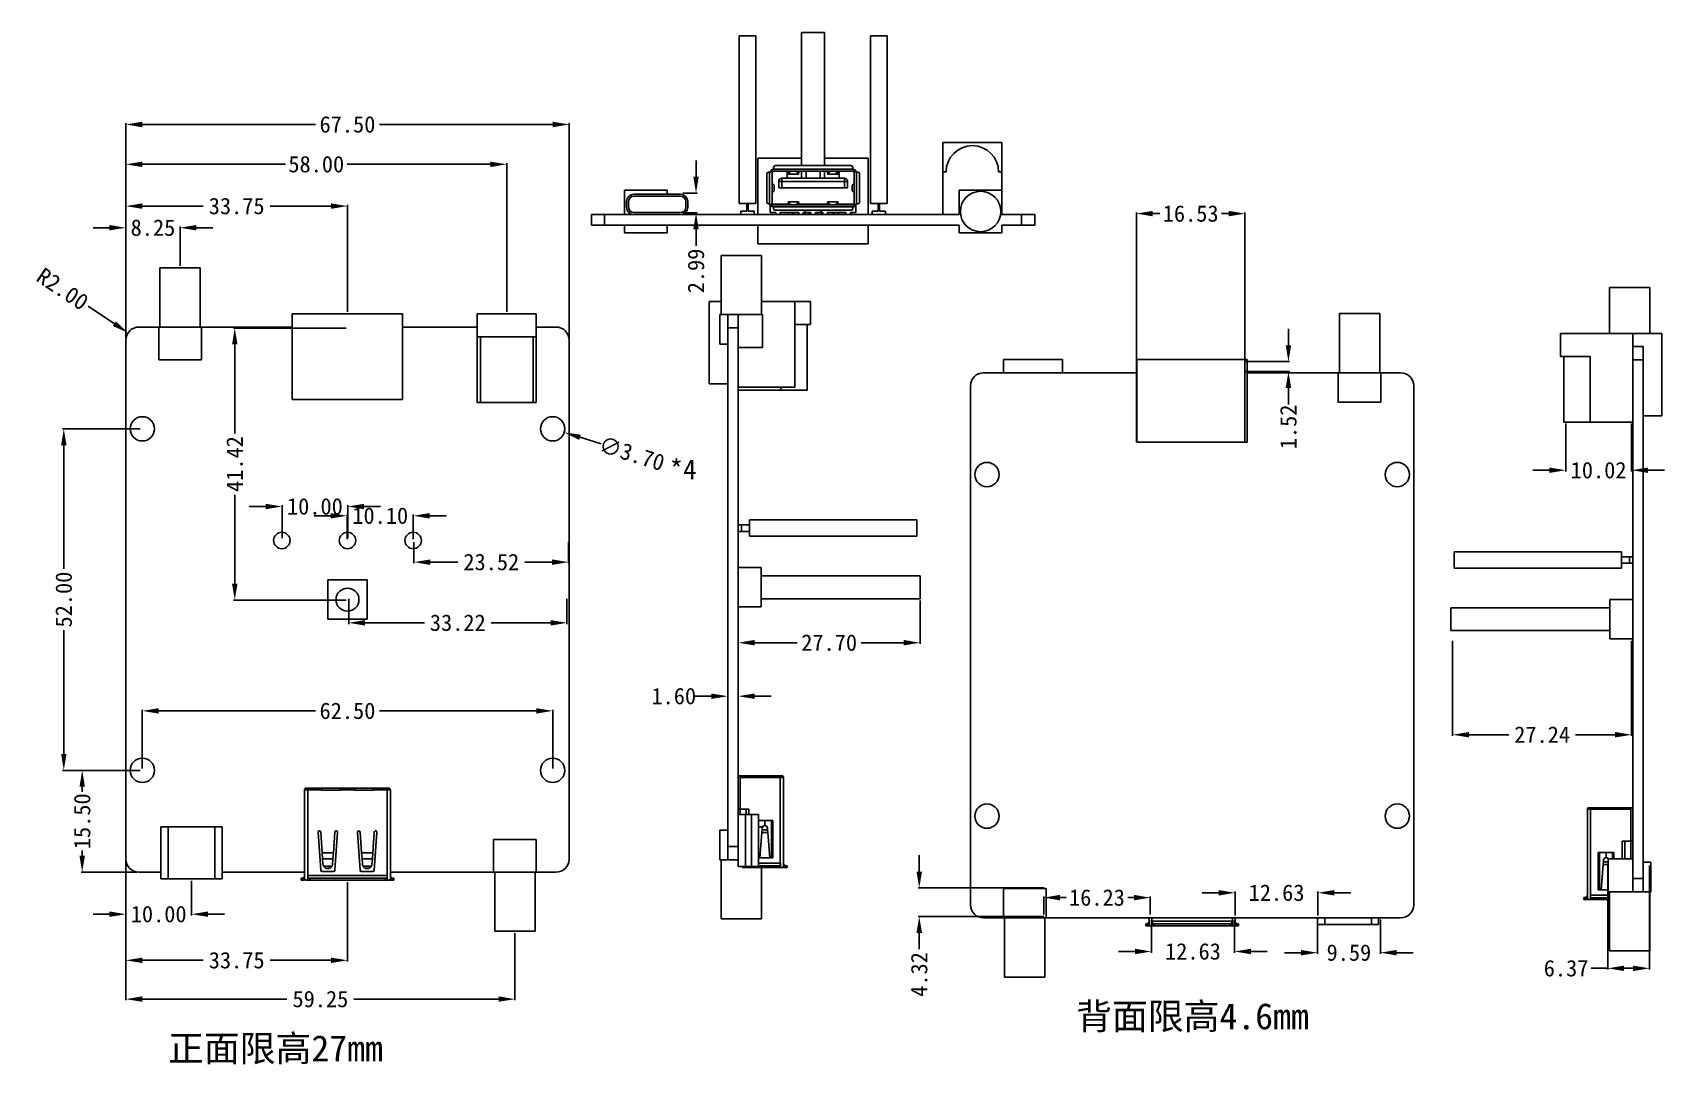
# Model space of a CAD drawing. Header units: millimetres. Extents: x 202 to 451, y 285 to 442.
import ezdxf

# ---------------------------------------------------------------- set-up
doc = ezdxf.new("R2010")
doc.units = ezdxf.units.MM
doc.layers.add('1', color=7, linetype='Continuous', true_color=0xffffff)
doc.dimstyles.get("Standard").update_dxf_attribs({"dimtxt": 2.5, "dimasz": 2.5, "dimexe": 0.18, "dimexo": 0.3, "dimgap": 0.09, "dimtad": 0, "dimzin": 0, "dimdsep": 46, "dimtxsty": 'Standard', "dimcen": 0, "dimclrd": 3, "dimclre": 3, "dimclrt": 4, "dimadec": 0, "dimazin": 0, "dimtfac": 1, "dimtofl": 0, "dimtmove": 0, "dimatfit": 3, "dimfxl": 1, "dimtolj": 1, "dimtzin": 0, "dimarcsym": 0})

msp = doc.modelspace()

# ---------------------------------------------------------------- texts
at = {"color": 4, "linetype": 'ByBlock', "lineweight": -3, "insert": (299.249, 377.02), "char_height": 3, "width": 14.49292, "attachment_point": 1}
msp.add_mtext('{\\fSimHei|b0|i0|c0|p49;*4}', dxfattribs=at)
at = {"color": 0, "linetype": 'ByBlock', "lineweight": -3, "char_height": 4, "width": 48.94409, "attachment_point": 1}
for s, insert in [('{\\fSimHei|b0|i0|c134|p49;背面限高4.6mm}', (361.146, 294.277)), ('{\\fSimHei|b0|i0|c134|p49;正面限高27mm}', (222.863, 289.385))]:
    msp.add_mtext(s, dxfattribs=dict(at, insert=insert))

# ---------------------------------------------------------------- blocks, each defined once
blk = doc.blocks.new('*D1')
at = {"color": 3, "linetype": 'ByBlock', "lineweight": -2}
for p, q in [((216.43, 395.51), (216.43, 428.22)), ((218.93, 428.04), (245.3, 428.04)), ((281.43, 428.04), (255.07, 428.04)), ((283.93, 395.51), (283.93, 428.22))]:
    blk.add_line(p, q, dxfattribs=at)
at = {"color": 3, "linetype": 'ByBlock', "lineweight": -3}
for points in [[(218.93, 428.46), (218.93, 427.62), (216.43, 428.04)], [(281.43, 428.46), (281.43, 427.62), (283.93, 428.04)]]:
    blk.add_solid(points, dxfattribs=at)
at = {"layer": 'Defpoints', "color": 0, "linetype": 'ByBlock', "lineweight": -3}
for p in [(283.93, 428.04), (216.43, 395.21), (283.93, 395.21)]:
    blk.add_point(p, dxfattribs=at)
at = {"color": 4, "linetype": 'ByBlock', "lineweight": -3, "insert": (250.18, 428.04), "char_height": 2.5, "attachment_point": 5}
blk.add_mtext('\\A1;67.50', dxfattribs=at)
blk = doc.blocks.new('*D2')
at = {"color": 3, "linetype": 'ByBlock', "lineweight": -2}
blk.add_line((210.69, 400.39), (214.69, 397.71), dxfattribs=at)
at = {"color": 3, "linetype": 'ByBlock', "lineweight": -3}
blk.add_solid([(214.93, 398.06), (214.46, 397.36), (216.77, 396.32)], dxfattribs=at)
at = {"layer": 'Defpoints', "color": 0, "linetype": 'ByBlock', "lineweight": -3}
for p in [(216.77, 396.32), (218.43, 395.21)]:
    blk.add_point(p, dxfattribs=at)
at = {"color": 4, "linetype": 'ByBlock', "lineweight": -3, "insert": (206.8, 402.99), "char_height": 2.5, "attachment_point": 5, "rotation": 326.1982}
blk.add_mtext('\\A1;R2.00', dxfattribs=at)
blk = doc.blocks.new('*D3')
at = {"color": 3, "linetype": 'ByBlock', "lineweight": -2}
for p, q in [((216.43, 395.51), (216.43, 412.5)), ((224.68, 406.51), (224.68, 412.5)), ((213.93, 412.32), (211.43, 412.32)), ((227.18, 412.32), (229.68, 412.32))]:
    blk.add_line(p, q, dxfattribs=at)
at = {"color": 3, "linetype": 'ByBlock', "lineweight": -3}
for points in [[(213.93, 412.74), (213.93, 411.91), (216.43, 412.32)], [(227.18, 412.74), (227.18, 411.91), (224.68, 412.32)]]:
    blk.add_solid(points, dxfattribs=at)
at = {"layer": 'Defpoints', "color": 0, "linetype": 'ByBlock', "lineweight": -3}
for p in [(224.68, 412.32), (224.68, 406.21), (216.43, 395.21)]:
    blk.add_point(p, dxfattribs=at)
at = {"color": 4, "linetype": 'ByBlock', "lineweight": -3, "insert": (220.56, 412.32), "char_height": 2.5, "attachment_point": 5}
blk.add_mtext('\\A1;8.25', dxfattribs=at)
blk = doc.blocks.new('*D4')
at = {"color": 3, "linetype": 'ByBlock', "lineweight": -2}
for p, q in [((216.43, 395.51), (216.43, 415.79)), ((218.93, 415.61), (228.22, 415.61)), ((247.68, 415.61), (238.4, 415.61)), ((250.18, 399.51), (250.18, 415.79))]:
    blk.add_line(p, q, dxfattribs=at)
at = {"color": 3, "linetype": 'ByBlock', "lineweight": -3}
for points in [[(218.93, 416.03), (218.93, 415.2), (216.43, 415.61)], [(247.68, 416.03), (247.68, 415.2), (250.18, 415.61)]]:
    blk.add_solid(points, dxfattribs=at)
at = {"layer": 'Defpoints', "color": 0, "linetype": 'ByBlock', "lineweight": -3}
for p in [(250.18, 415.61), (250.18, 399.21), (216.43, 395.21)]:
    blk.add_point(p, dxfattribs=at)
at = {"color": 4, "linetype": 'ByBlock', "lineweight": -3, "insert": (233.31, 415.61), "char_height": 2.5, "attachment_point": 5}
blk.add_mtext('\\A1;33.75', dxfattribs=at)
blk = doc.blocks.new('*D5')
at = {"color": 3, "linetype": 'ByBlock', "lineweight": -2}
for p, q in [((216.43, 395.51), (216.43, 422.16)), ((218.93, 421.98), (240.76, 421.98)), ((271.93, 421.98), (250.11, 421.98)), ((274.43, 399.51), (274.43, 422.16))]:
    blk.add_line(p, q, dxfattribs=at)
at = {"color": 3, "linetype": 'ByBlock', "lineweight": -3}
for points in [[(218.93, 422.39), (218.93, 421.56), (216.43, 421.98)], [(271.93, 422.39), (271.93, 421.56), (274.43, 421.98)]]:
    blk.add_solid(points, dxfattribs=at)
at = {"layer": 'Defpoints', "color": 0, "linetype": 'ByBlock', "lineweight": -3}
for p in [(274.43, 421.98), (274.43, 399.21), (216.43, 395.21)]:
    blk.add_point(p, dxfattribs=at)
at = {"color": 4, "linetype": 'ByBlock', "lineweight": -3, "insert": (245.43, 421.98), "char_height": 2.5, "attachment_point": 5}
blk.add_mtext('\\A1;58.00', dxfattribs=at)
blk = doc.blocks.new('*D6')
at = {"color": 3, "linetype": 'ByBlock', "lineweight": -2}
for p, q in [((216.43, 315.91), (216.43, 307.63)), ((226.43, 312.91), (226.43, 307.63)), ((213.93, 307.81), (211.43, 307.81)), ((228.93, 307.81), (231.43, 307.81))]:
    blk.add_line(p, q, dxfattribs=at)
at = {"color": 3, "linetype": 'ByBlock', "lineweight": -3}
for points in [[(213.93, 308.23), (213.93, 307.4), (216.43, 307.81)], [(228.93, 308.23), (228.93, 307.4), (226.43, 307.81)]]:
    blk.add_solid(points, dxfattribs=at)
at = {"layer": 'Defpoints', "color": 0, "linetype": 'ByBlock', "lineweight": -3}
for p in [(216.43, 316.21), (226.43, 313.21), (226.43, 307.81)]:
    blk.add_point(p, dxfattribs=at)
at = {"color": 4, "linetype": 'ByBlock', "lineweight": -3, "insert": (221.43, 307.81), "char_height": 2.5, "attachment_point": 5}
blk.add_mtext('\\A1;10.00', dxfattribs=at)
blk = doc.blocks.new('*D7')
at = {"color": 3, "linetype": 'ByBlock', "lineweight": -2}
for p, q in [((216.43, 315.91), (216.43, 300.61)), ((250.18, 312.71), (250.18, 300.61)), ((218.93, 300.79), (228.22, 300.79)), ((247.68, 300.79), (238.4, 300.79))]:
    blk.add_line(p, q, dxfattribs=at)
at = {"color": 3, "linetype": 'ByBlock', "lineweight": -3}
for points in [[(218.93, 301.2), (218.93, 300.37), (216.43, 300.79)], [(247.68, 301.2), (247.68, 300.37), (250.18, 300.79)]]:
    blk.add_solid(points, dxfattribs=at)
at = {"layer": 'Defpoints', "color": 0, "linetype": 'ByBlock', "lineweight": -3}
for p in [(216.43, 316.21), (250.18, 313.01), (250.18, 300.79)]:
    blk.add_point(p, dxfattribs=at)
at = {"color": 4, "linetype": 'ByBlock', "lineweight": -3, "insert": (233.31, 300.79), "char_height": 2.5, "attachment_point": 5}
blk.add_mtext('\\A1;33.75', dxfattribs=at)
blk = doc.blocks.new('*D8')
at = {"color": 3, "linetype": 'ByBlock', "lineweight": -2}
for p, q in [((216.43, 315.91), (216.43, 294.7)), ((275.68, 304.91), (275.68, 294.7)), ((218.93, 294.88), (240.97, 294.88)), ((273.18, 294.88), (251.15, 294.88))]:
    blk.add_line(p, q, dxfattribs=at)
at = {"color": 3, "linetype": 'ByBlock', "lineweight": -3}
for points in [[(218.93, 295.3), (218.93, 294.47), (216.43, 294.88)], [(273.18, 295.3), (273.18, 294.47), (275.68, 294.88)]]:
    blk.add_solid(points, dxfattribs=at)
at = {"layer": 'Defpoints', "color": 0, "linetype": 'ByBlock', "lineweight": -3}
for p in [(216.43, 316.21), (275.68, 305.21), (275.68, 294.88)]:
    blk.add_point(p, dxfattribs=at)
at = {"color": 4, "linetype": 'ByBlock', "lineweight": -3, "insert": (246.06, 294.88), "char_height": 2.5, "attachment_point": 5}
blk.add_mtext('\\A1;59.25', dxfattribs=at)
blk = doc.blocks.new('*D9')
at = {"color": 3, "linetype": 'ByBlock', "lineweight": -2}
for p, q in [((218.93, 330.01), (218.93, 338.94)), ((221.43, 338.76), (245.3, 338.76)), ((278.93, 338.76), (255.07, 338.76)), ((281.43, 330.01), (281.43, 338.94))]:
    blk.add_line(p, q, dxfattribs=at)
at = {"color": 3, "linetype": 'ByBlock', "lineweight": -3}
for points in [[(221.43, 339.18), (221.43, 338.35), (218.93, 338.76)], [(278.93, 339.18), (278.93, 338.35), (281.43, 338.76)]]:
    blk.add_solid(points, dxfattribs=at)
at = {"layer": 'Defpoints', "color": 0, "linetype": 'ByBlock', "lineweight": -3}
for p in [(281.43, 338.76), (218.93, 329.71), (281.43, 329.71)]:
    blk.add_point(p, dxfattribs=at)
at = {"color": 4, "linetype": 'ByBlock', "lineweight": -3, "insert": (250.18, 338.76), "char_height": 2.5, "attachment_point": 5}
blk.add_mtext('\\A1;62.50', dxfattribs=at)
blk = doc.blocks.new('*D10')
at = {"color": 3, "linetype": 'ByBlock', "lineweight": -2}
for p, q in [((218.63, 381.71), (206.8, 381.71)), ((206.98, 379.21), (206.98, 360.38)), ((206.98, 332.21), (206.98, 351.03)), ((218.63, 329.71), (206.8, 329.71))]:
    blk.add_line(p, q, dxfattribs=at)
at = {"color": 3, "linetype": 'ByBlock', "lineweight": -3}
for points in [[(206.57, 379.21), (207.4, 379.21), (206.98, 381.71)], [(206.57, 332.21), (207.4, 332.21), (206.98, 329.71)]]:
    blk.add_solid(points, dxfattribs=at)
at = {"layer": 'Defpoints', "color": 0, "linetype": 'ByBlock', "lineweight": -3}
for p in [(206.98, 381.71), (218.93, 381.71), (218.93, 329.71)]:
    blk.add_point(p, dxfattribs=at)
at = {"color": 4, "linetype": 'ByBlock', "lineweight": -3, "insert": (206.98, 355.71), "char_height": 2.5, "attachment_point": 5, "rotation": 90}
blk.add_mtext('\\A1;52.00', dxfattribs=at)
blk = doc.blocks.new('*D11')
at = {"color": 3, "linetype": 'ByBlock', "lineweight": -2}
for p, q in [((218.63, 329.71), (209.61, 329.71)), ((209.79, 327.21), (209.79, 326.42)), ((209.79, 316.71), (209.79, 317.49)), ((218.13, 314.21), (209.61, 314.21))]:
    blk.add_line(p, q, dxfattribs=at)
at = {"color": 3, "linetype": 'ByBlock', "lineweight": -3}
for points in [[(209.37, 327.21), (210.2, 327.21), (209.79, 329.71)], [(209.37, 316.71), (210.2, 316.71), (209.79, 314.21)]]:
    blk.add_solid(points, dxfattribs=at)
at = {"layer": 'Defpoints', "color": 0, "linetype": 'ByBlock', "lineweight": -3}
for p in [(209.79, 329.71), (218.93, 329.71), (218.43, 314.21)]:
    blk.add_point(p, dxfattribs=at)
at = {"color": 4, "linetype": 'ByBlock', "lineweight": -3, "insert": (209.79, 321.96), "char_height": 2.5, "attachment_point": 5, "rotation": 90}
blk.add_mtext('\\A1;15.50', dxfattribs=at)
blk = doc.blocks.new('*D14')
at = {"color": 3, "linetype": 'ByBlock', "lineweight": -2}
blk.add_line((288.82, 379.4), (285.59, 380.41), dxfattribs=at)
at = {"color": 3, "linetype": 'ByBlock', "lineweight": -3}
blk.add_solid([(285.71, 380.81), (285.46, 380.01), (283.2, 381.15)], dxfattribs=at)
at = {"layer": 'Defpoints', "color": 0, "linetype": 'ByBlock', "lineweight": -3}
for p in [(279.67, 382.26), (283.2, 381.15)]:
    blk.add_point(p, dxfattribs=at)
at = {"color": 4, "linetype": 'ByBlock', "lineweight": -3, "insert": (293.48, 377.94), "char_height": 2.5, "attachment_point": 5, "rotation": 342.6505}
blk.add_mtext('\\A1;∅3.70', dxfattribs=at)
blk = doc.blocks.new('*D20')
at = {"color": 3, "linetype": 'ByBlock', "lineweight": -2}
for p, q in [((308.08, 344.19), (308.08, 340.82)), ((309.68, 344.19), (309.68, 340.82)), ((305.58, 341), (303.08, 341)), ((312.18, 341), (314.68, 341))]:
    blk.add_line(p, q, dxfattribs=at)
at = {"color": 3, "linetype": 'ByBlock', "lineweight": -3}
for points in [[(305.58, 341.41), (305.58, 340.58), (308.08, 341)], [(312.18, 341.41), (312.18, 340.58), (309.68, 341)]]:
    blk.add_solid(points, dxfattribs=at)
at = {"layer": 'Defpoints', "color": 0, "linetype": 'ByBlock', "lineweight": -3}
for p in [(308.08, 344.49), (309.68, 344.49), (308.08, 341)]:
    blk.add_point(p, dxfattribs=at)
at = {"color": 4, "linetype": 'ByBlock', "lineweight": -3, "insert": (299.87, 341), "char_height": 2.5, "attachment_point": 5}
blk.add_mtext('\\A1;1.60', dxfattribs=at)
blk = doc.blocks.new('*D21')
at = {"color": 3, "linetype": 'ByBlock', "lineweight": -2}
for p, q in [((337.38, 355.55), (337.38, 348.96)), ((309.68, 347.41), (309.68, 349.32)), ((312.18, 349.14), (318.65, 349.14)), ((334.88, 349.14), (328.42, 349.14))]:
    blk.add_line(p, q, dxfattribs=at)
at = {"color": 3, "linetype": 'ByBlock', "lineweight": -3}
for points in [[(312.18, 349.56), (312.18, 348.73), (309.68, 349.14)], [(334.88, 349.56), (334.88, 348.73), (337.38, 349.14)]]:
    blk.add_solid(points, dxfattribs=at)
at = {"layer": 'Defpoints', "color": 0, "linetype": 'ByBlock', "lineweight": -3}
for p in [(337.38, 355.85), (337.38, 349.14), (309.68, 347.11)]:
    blk.add_point(p, dxfattribs=at)
at = {"color": 4, "linetype": 'ByBlock', "lineweight": -3, "insert": (323.53, 349.14), "char_height": 2.5, "attachment_point": 5}
blk.add_mtext('\\A1;27.70', dxfattribs=at)
blk = doc.blocks.new('*D26')
at = {"color": 3, "linetype": 'ByBlock', "lineweight": -2}
for p, q in [((418.47, 349.42), (418.47, 334.95)), ((445.72, 349.42), (445.72, 334.95)), ((420.97, 335.13), (427.01, 335.13)), ((443.22, 335.13), (437.19, 335.13))]:
    blk.add_line(p, q, dxfattribs=at)
at = {"color": 3, "linetype": 'ByBlock', "lineweight": -3}
for points in [[(420.97, 335.55), (420.97, 334.72), (418.47, 335.13)], [(443.22, 335.55), (443.22, 334.72), (445.72, 335.13)]]:
    blk.add_solid(points, dxfattribs=at)
at = {"layer": 'Defpoints', "color": 0, "linetype": 'ByBlock', "lineweight": -3}
for p in [(418.47, 349.72), (445.72, 349.72), (418.47, 335.13)]:
    blk.add_point(p, dxfattribs=at)
at = {"color": 4, "linetype": 'ByBlock', "lineweight": -3, "insert": (432.1, 335.13), "char_height": 2.5, "attachment_point": 5}
blk.add_mtext('\\A1;27.24', dxfattribs=at)
blk = doc.blocks.new('*D27')
at = {"color": 3, "linetype": 'ByBlock', "lineweight": -2}
for p, q in [((435.69, 382.5), (435.69, 375.22)), ((445.72, 382.5), (445.72, 375.22)), ((433.19, 375.4), (430.69, 375.4)), ((448.22, 375.4), (450.72, 375.4))]:
    blk.add_line(p, q, dxfattribs=at)
at = {"color": 3, "linetype": 'ByBlock', "lineweight": -3}
for points in [[(433.19, 375.82), (433.19, 374.99), (435.69, 375.4)], [(448.22, 375.82), (448.22, 374.99), (445.72, 375.4)]]:
    blk.add_solid(points, dxfattribs=at)
at = {"layer": 'Defpoints', "color": 0, "linetype": 'ByBlock', "lineweight": -3}
for p in [(435.69, 382.8), (445.72, 382.8), (435.69, 375.4)]:
    blk.add_point(p, dxfattribs=at)
at = {"color": 4, "linetype": 'ByBlock', "lineweight": -3, "insert": (440.7, 375.4), "char_height": 2.5, "attachment_point": 5}
blk.add_mtext('\\A1;10.02', dxfattribs=at)
blk = doc.blocks.new('*D28')
at = {"color": 3, "linetype": 'ByBlock', "lineweight": -2}
for p, q in [((442.09, 315.23), (442.09, 299.39)), ((448.46, 315.23), (448.46, 299.39)), ((442.09, 299.57), (439.59, 299.57)), ((445.96, 299.57), (444.59, 299.57))]:
    blk.add_line(p, q, dxfattribs=at)
at = {"color": 3, "linetype": 'ByBlock', "lineweight": -3}
for points in [[(444.59, 299.98), (444.59, 299.15), (442.09, 299.57)], [(445.96, 299.98), (445.96, 299.15), (448.46, 299.57)]]:
    blk.add_solid(points, dxfattribs=at)
at = {"layer": 'Defpoints', "color": 0, "linetype": 'ByBlock', "lineweight": -3}
for p in [(442.09, 315.53), (448.46, 315.53), (442.09, 299.57)]:
    blk.add_point(p, dxfattribs=at)
at = {"color": 4, "linetype": 'ByBlock', "lineweight": -3, "insert": (435.75, 299.57), "char_height": 2.5, "attachment_point": 5}
blk.add_mtext('\\A1;6.37', dxfattribs=at)
blk = doc.blocks.new('*D29')
at = {"color": 3, "linetype": 'ByBlock', "lineweight": -2}
for p, q in [((370.32, 379.69), (370.32, 414.65)), ((372.82, 414.47), (373.91, 414.47)), ((384.35, 414.47), (383.26, 414.47)), ((386.85, 379.69), (386.85, 414.65))]:
    blk.add_line(p, q, dxfattribs=at)
at = {"color": 3, "linetype": 'ByBlock', "lineweight": -3}
for points in [[(372.82, 414.89), (372.82, 414.05), (370.32, 414.47)], [(384.35, 414.89), (384.35, 414.05), (386.85, 414.47)]]:
    blk.add_solid(points, dxfattribs=at)
at = {"layer": 'Defpoints', "color": 0, "linetype": 'ByBlock', "lineweight": -3}
for p in [(386.85, 414.47), (370.32, 379.39), (386.85, 379.39)]:
    blk.add_point(p, dxfattribs=at)
at = {"color": 4, "linetype": 'ByBlock', "lineweight": -3, "insert": (378.58, 414.47), "char_height": 2.5, "attachment_point": 5}
blk.add_mtext('\\A1;16.53', dxfattribs=at)
blk = doc.blocks.new('*D30')
at = {"color": 3, "linetype": 'ByBlock', "lineweight": -2}
for p, q in [((393.47, 394.44), (393.47, 396.94)), ((386.83, 391.94), (393.65, 391.94)), ((386.83, 390.42), (393.65, 390.42)), ((393.47, 387.92), (393.47, 385.42))]:
    blk.add_line(p, q, dxfattribs=at)
at = {"color": 3, "linetype": 'ByBlock', "lineweight": -3}
for points in [[(393.05, 394.44), (393.89, 394.44), (393.47, 391.94)], [(393.05, 387.92), (393.89, 387.92), (393.47, 390.42)]]:
    blk.add_solid(points, dxfattribs=at)
at = {"layer": 'Defpoints', "color": 0, "linetype": 'ByBlock', "lineweight": -3}
for p in [(386.53, 391.94), (386.53, 390.42), (393.47, 390.42)]:
    blk.add_point(p, dxfattribs=at)
at = {"color": 4, "linetype": 'ByBlock', "lineweight": -3, "insert": (393.47, 382), "char_height": 2.5, "attachment_point": 5, "rotation": 90}
blk.add_mtext('\\A1;1.52', dxfattribs=at)
blk = doc.blocks.new('*D31')
at = {"color": 3, "linetype": 'ByBlock', "lineweight": -2}
for p, q in [((337.25, 314.3), (337.25, 316.8)), ((356.2, 311.8), (337.07, 311.8)), ((356.2, 307.47), (337.07, 307.47)), ((337.25, 304.97), (337.25, 302.47))]:
    blk.add_line(p, q, dxfattribs=at)
at = {"color": 3, "linetype": 'ByBlock', "lineweight": -3}
for points in [[(336.83, 314.3), (337.67, 314.3), (337.25, 311.8)], [(336.83, 304.97), (337.67, 304.97), (337.25, 307.47)]]:
    blk.add_solid(points, dxfattribs=at)
at = {"layer": 'Defpoints', "color": 0, "linetype": 'ByBlock', "lineweight": -3}
for p in [(356.5, 311.8), (337.25, 307.47), (356.5, 307.47)]:
    blk.add_point(p, dxfattribs=at)
at = {"color": 4, "linetype": 'ByBlock', "lineweight": -3, "insert": (337.25, 298.63), "char_height": 2.5, "attachment_point": 5, "rotation": 90}
blk.add_mtext('\\A1;4.32', dxfattribs=at)
blk = doc.blocks.new('*D32')
at = {"color": 3, "linetype": 'ByBlock', "lineweight": -2}
for p, q in [((356.2, 307.78), (356.2, 310.51)), ((358.7, 310.33), (359.64, 310.33)), ((369.93, 310.33), (368.99, 310.33)), ((372.43, 307.78), (372.43, 310.51))]:
    blk.add_line(p, q, dxfattribs=at)
at = {"color": 3, "linetype": 'ByBlock', "lineweight": -3}
for points in [[(358.7, 310.75), (358.7, 309.92), (356.2, 310.33)], [(369.93, 310.75), (369.93, 309.92), (372.43, 310.33)]]:
    blk.add_solid(points, dxfattribs=at)
at = {"layer": 'Defpoints', "color": 0, "linetype": 'ByBlock', "lineweight": -3}
for p in [(372.43, 310.33), (356.2, 307.48), (372.43, 307.48)]:
    blk.add_point(p, dxfattribs=at)
at = {"color": 4, "linetype": 'ByBlock', "lineweight": -3, "insert": (364.31, 310.33), "char_height": 2.5, "attachment_point": 5}
blk.add_mtext('\\A1;16.23', dxfattribs=at)
blk = doc.blocks.new('*D33')
at = {"color": 3, "linetype": 'ByBlock', "lineweight": -2}
for p, q in [((382.84, 311.07), (380.34, 311.07)), ((385.34, 307.59), (385.34, 311.25)), ((397.97, 307.59), (397.97, 311.25)), ((400.47, 311.07), (402.97, 311.07))]:
    blk.add_line(p, q, dxfattribs=at)
at = {"color": 3, "linetype": 'ByBlock', "lineweight": -3}
for points in [[(382.84, 311.49), (382.84, 310.65), (385.34, 311.07)], [(400.47, 311.49), (400.47, 310.65), (397.97, 311.07)]]:
    blk.add_solid(points, dxfattribs=at)
at = {"layer": 'Defpoints', "color": 0, "linetype": 'ByBlock', "lineweight": -3}
for p in [(397.97, 311.07), (385.34, 307.29), (397.97, 307.29)]:
    blk.add_point(p, dxfattribs=at)
at = {"color": 4, "linetype": 'ByBlock', "lineweight": -3, "insert": (391.66, 311.07), "char_height": 2.5, "attachment_point": 5}
blk.add_mtext('\\A1;12.63', dxfattribs=at)
blk = doc.blocks.new('*D34')
at = {"color": 3, "linetype": 'ByBlock', "lineweight": -2}
for p, q in [((372.61, 306.9), (372.61, 301.95)), ((385.25, 306.9), (385.25, 301.95)), ((370.11, 302.13), (367.61, 302.13)), ((387.75, 302.13), (390.25, 302.13))]:
    blk.add_line(p, q, dxfattribs=at)
at = {"color": 3, "linetype": 'ByBlock', "lineweight": -3}
for points in [[(370.11, 302.55), (370.11, 301.72), (372.61, 302.13)], [(387.75, 302.55), (387.75, 301.72), (385.25, 302.13)]]:
    blk.add_solid(points, dxfattribs=at)
at = {"layer": 'Defpoints', "color": 0, "linetype": 'ByBlock', "lineweight": -3}
for p in [(372.61, 307.2), (385.25, 307.2), (385.25, 302.13)]:
    blk.add_point(p, dxfattribs=at)
at = {"color": 4, "linetype": 'ByBlock', "lineweight": -3, "insert": (378.93, 302.13), "char_height": 2.5, "attachment_point": 5}
blk.add_mtext('\\A1;12.63', dxfattribs=at)
blk = doc.blocks.new('*D35')
at = {"color": 3, "linetype": 'ByBlock', "lineweight": -2}
for p, q in [((397.88, 306.99), (397.88, 301.77)), ((407.47, 306.99), (407.47, 301.77)), ((395.38, 301.95), (392.88, 301.95)), ((409.97, 301.95), (412.47, 301.95))]:
    blk.add_line(p, q, dxfattribs=at)
at = {"color": 3, "linetype": 'ByBlock', "lineweight": -3}
for points in [[(395.38, 302.37), (395.38, 301.53), (397.88, 301.95)], [(409.97, 302.37), (409.97, 301.53), (407.47, 301.95)]]:
    blk.add_solid(points, dxfattribs=at)
at = {"layer": 'Defpoints', "color": 0, "linetype": 'ByBlock', "lineweight": -3}
for p in [(397.88, 307.29), (407.47, 307.29), (407.47, 301.95)]:
    blk.add_point(p, dxfattribs=at)
at = {"color": 4, "linetype": 'ByBlock', "lineweight": -3, "insert": (402.68, 301.95), "char_height": 2.5, "attachment_point": 5}
blk.add_mtext('\\A1;9.59', dxfattribs=at)
blk = doc.blocks.new('*D36')
at = {"color": 3, "linetype": 'ByBlock', "lineweight": -2}
for p, q in [((250.37, 355.8), (250.37, 351.99)), ((283.6, 355.8), (283.6, 351.99)), ((252.87, 352.17), (261.89, 352.17)), ((281.1, 352.17), (272.07, 352.17))]:
    blk.add_line(p, q, dxfattribs=at)
at = {"color": 3, "linetype": 'ByBlock', "lineweight": -3}
for points in [[(252.87, 352.59), (252.87, 351.75), (250.37, 352.17)], [(281.1, 352.59), (281.1, 351.75), (283.6, 352.17)]]:
    blk.add_solid(points, dxfattribs=at)
at = {"layer": 'Defpoints', "color": 0, "linetype": 'ByBlock', "lineweight": -3}
for p in [(250.37, 356.1), (283.6, 356.1), (283.6, 352.17)]:
    blk.add_point(p, dxfattribs=at)
at = {"color": 4, "linetype": 'ByBlock', "lineweight": -3, "insert": (266.98, 352.17), "char_height": 2.5, "attachment_point": 5}
blk.add_mtext('\\A1;33.22', dxfattribs=at)
blk = doc.blocks.new('*D37')
at = {"color": 3, "linetype": 'ByBlock', "lineweight": -2}
for p, q in [((249.96, 397.05), (232.84, 397.05)), ((233.02, 394.55), (233.02, 381.01)), ((233.02, 358.13), (233.02, 371.67)), ((249.96, 355.63), (232.84, 355.63))]:
    blk.add_line(p, q, dxfattribs=at)
at = {"color": 3, "linetype": 'ByBlock', "lineweight": -3}
for points in [[(232.6, 394.55), (233.43, 394.55), (233.02, 397.05)], [(232.6, 358.13), (233.43, 358.13), (233.02, 355.63)]]:
    blk.add_solid(points, dxfattribs=at)
at = {"layer": 'Defpoints', "color": 0, "linetype": 'ByBlock', "lineweight": -3}
for p in [(233.02, 397.05), (250.26, 397.05), (250.26, 355.63)]:
    blk.add_point(p, dxfattribs=at)
at = {"color": 4, "linetype": 'ByBlock', "lineweight": -3, "insert": (233.02, 376.34), "char_height": 2.5, "attachment_point": 5, "rotation": 90}
blk.add_mtext('\\A1;41.42', dxfattribs=at)
blk = doc.blocks.new('*D38')
at = {"color": 3, "linetype": 'ByBlock', "lineweight": -2}
for p, q in [((237.72, 369.88), (235.22, 369.88)), ((240.22, 365.04), (240.22, 370.06)), ((250.22, 365.04), (250.22, 370.06)), ((252.72, 369.88), (255.22, 369.88))]:
    blk.add_line(p, q, dxfattribs=at)
at = {"color": 3, "linetype": 'ByBlock', "lineweight": -3}
for points in [[(237.72, 370.29), (237.72, 369.46), (240.22, 369.88)], [(252.72, 370.29), (252.72, 369.46), (250.22, 369.88)]]:
    blk.add_solid(points, dxfattribs=at)
at = {"layer": 'Defpoints', "color": 0, "linetype": 'ByBlock', "lineweight": -3}
for p in [(250.22, 369.88), (240.22, 364.74), (250.22, 364.74)]:
    blk.add_point(p, dxfattribs=at)
at = {"color": 4, "linetype": 'ByBlock', "lineweight": -3, "insert": (245.22, 369.88), "char_height": 2.5, "attachment_point": 5}
blk.add_mtext('\\A1;10.00', dxfattribs=at)
blk = doc.blocks.new('*D39')
at = {"color": 3, "linetype": 'ByBlock', "lineweight": -2}
for p, q in [((247.62, 368.47), (245.12, 368.47)), ((250.12, 364.93), (250.12, 368.65)), ((260.21, 364.93), (260.21, 368.65)), ((262.71, 368.47), (265.21, 368.47))]:
    blk.add_line(p, q, dxfattribs=at)
at = {"color": 3, "linetype": 'ByBlock', "lineweight": -3}
for points in [[(247.62, 368.88), (247.62, 368.05), (250.12, 368.47)], [(262.71, 368.88), (262.71, 368.05), (260.21, 368.47)]]:
    blk.add_solid(points, dxfattribs=at)
at = {"layer": 'Defpoints', "color": 0, "linetype": 'ByBlock', "lineweight": -3}
for p in [(260.21, 368.47), (250.12, 364.63), (260.21, 364.63)]:
    blk.add_point(p, dxfattribs=at)
at = {"color": 4, "linetype": 'ByBlock', "lineweight": -3, "insert": (255.17, 368.47), "char_height": 2.5, "attachment_point": 5}
blk.add_mtext('\\A1;10.10', dxfattribs=at)
blk = doc.blocks.new('*D40')
at = {"color": 3, "linetype": 'ByBlock', "lineweight": -2}
for p, q in [((260.31, 364.44), (260.31, 361.23)), ((283.84, 364.44), (283.84, 361.23)), ((262.81, 361.41), (266.99, 361.41)), ((281.34, 361.41), (277.17, 361.41))]:
    blk.add_line(p, q, dxfattribs=at)
at = {"color": 3, "linetype": 'ByBlock', "lineweight": -3}
for points in [[(262.81, 361.82), (262.81, 360.99), (260.31, 361.41)], [(281.34, 361.82), (281.34, 360.99), (283.84, 361.41)]]:
    blk.add_solid(points, dxfattribs=at)
at = {"layer": 'Defpoints', "color": 0, "linetype": 'ByBlock', "lineweight": -3}
for p in [(260.31, 364.74), (283.84, 364.74), (283.84, 361.41)]:
    blk.add_point(p, dxfattribs=at)
at = {"color": 4, "linetype": 'ByBlock', "lineweight": -3, "insert": (272.08, 361.41), "char_height": 2.5, "attachment_point": 5}
blk.add_mtext('\\A1;23.52', dxfattribs=at)
blk = doc.blocks.new('*D41')
at = {"color": 3, "linetype": 'ByBlock', "lineweight": -2}
for p, q in [((303.26, 420.07), (303.26, 422.57)), ((301.26, 417.57), (303.44, 417.57)), ((301.26, 414.58), (303.44, 414.58)), ((303.26, 412.08), (303.26, 409.58))]:
    blk.add_line(p, q, dxfattribs=at)
at = {"color": 3, "linetype": 'ByBlock', "lineweight": -3}
for points in [[(302.84, 420.07), (303.67, 420.07), (303.26, 417.57)], [(302.84, 412.08), (303.67, 412.08), (303.26, 414.58)]]:
    blk.add_solid(points, dxfattribs=at)
at = {"layer": 'Defpoints', "color": 0, "linetype": 'ByBlock', "lineweight": -3}
for p in [(300.96, 417.57), (300.96, 414.58), (303.26, 414.58)]:
    blk.add_point(p, dxfattribs=at)
at = {"color": 4, "linetype": 'ByBlock', "lineweight": -3, "insert": (303.26, 405.74), "char_height": 2.5, "attachment_point": 5, "rotation": 90}
blk.add_mtext('\\A1;2.99', dxfattribs=at)

# ---------------------------------------------------------------- dimensions: what is measured, and where the dimension line sits
at = {"color": 0, "linetype": 'ByBlock', "lineweight": -3}
dim = msp.add_linear_dim(base=(283.934, 428.041), p1=(216.434, 395.206), p2=(283.934, 395.206), dimstyle='Standard', dxfattribs=at)
dim.commit()
dim.dimension.update_dxf_attribs({"geometry": '*D1', "text_midpoint": (250.184, 428.041), "dimtype": 160})
for base, p1, p2, picture, middle in [((274.434, 421.978), (216.434, 395.206), (274.434, 399.206), '*D5', (245.434, 421.978)), ((250.184, 415.613), (216.434, 395.206), (250.184, 399.206), '*D4', (233.309, 415.613)), ((386.847, 414.471), (370.319, 379.392), (386.847, 379.392), '*D29', (378.583, 414.471)), ((224.684, 412.324), (216.434, 395.206), (224.684, 406.206), '*D3', (220.559, 412.324)), ((435.6912, 375.403), (445.7161, 382.8037), (435.6912, 382.8037), '*D27', (440.7036, 375.403)), ((250.2184, 369.8781), (240.2232, 364.7353), (250.2184, 364.7353), '*D38', (245.2208, 369.8781)), ((260.214, 368.466), (250.117, 364.634), (260.214, 364.634), '*D39', (255.166, 368.466)), ((283.839, 361.408), (260.315, 364.735), (283.839, 364.735), '*D40', (272.077, 361.408)), ((283.596, 352.169), (250.374, 356.098), (283.596, 356.098), '*D36', (266.985, 352.169)), ((337.384, 349.143), (309.684, 347.106), (337.384, 355.846), '*D21', (323.534, 349.143)), ((418.474, 335.134), (445.716, 349.718), (418.474, 349.718), '*D26', (432.095, 335.134)), ((308.084, 340.997), (309.684, 344.488), (308.084, 344.488), '*D20', (299.869, 340.997)), ((281.434, 338.763), (218.934, 329.706), (281.434, 329.706), '*D9', (250.184, 338.763)), ((226.434, 307.813), (216.434, 316.206), (226.434, 313.206), '*D6', (221.434, 307.813)), ((250.184, 300.788), (216.434, 316.206), (250.184, 313.006), '*D7', (233.309, 300.788)), ((275.684, 294.884), (216.434, 316.206), (275.684, 305.206), '*D8', (246.059, 294.884)), ((442.092, 299.567), (448.459, 315.526), (442.092, 315.526), '*D28', (435.752, 299.567)), ((372.429, 310.332), (356.198, 307.477), (372.429, 307.477), '*D32', (364.314, 310.332)), ((397.974, 311.069), (385.34, 307.293), (397.974, 307.293), '*D33', (391.657, 311.069)), ((385.2478, 302.1347), (372.6135, 307.2007), (385.2478, 307.2007), '*D34', (378.9306, 302.1347)), ((407.473, 301.95), (397.882, 307.293), (407.473, 307.293), '*D35', (402.678, 301.95))]:
    dim = msp.add_linear_dim(base=base, p1=p1, p2=p2, dimstyle='Standard', dxfattribs=at)
    dim.commit()
    dim.dimension.update_dxf_attribs({"geometry": picture, "text_midpoint": middle})
for base, p1, p2, picture, middle in [((303.257, 414.582), (300.962, 417.572), (300.962, 414.582), '*D41', (303.257, 405.742)), ((233.017, 397.05), (250.257, 355.63), (250.257, 397.05), '*D37', (233.017, 376.34)), ((393.47, 390.421), (386.529, 391.943), (386.529, 390.421), '*D30', (393.47, 381.998)), ((206.983, 381.706), (218.934, 329.706), (218.934, 381.706), '*D10', (206.983, 355.706)), ((209.788, 329.706), (218.434, 314.206), (218.934, 329.706), '*D11', (209.788, 321.956)), ((337.249, 307.473), (356.498, 311.795), (356.498, 307.473), '*D31', (337.249, 298.633))]:
    dim = msp.add_linear_dim(base=base, p1=p1, p2=p2, angle=90, dimstyle='Standard', dxfattribs=at)
    dim.commit()
    dim.dimension.update_dxf_attribs({"geometry": picture, "text_midpoint": middle})
dim = msp.add_radius_dim(center=(218.434, 395.206), mpoint=(216.772, 396.318), dimstyle='Standard', dxfattribs=at)
dim.commit()
dim.dimension.update_dxf_attribs({"geometry": '*D2', "text_midpoint": (206.803, 402.992), "dimtype": 164})
dim = msp.add_diameter_dim_2p(p1=(279.668, 382.257), p2=(283.2, 381.154), dimstyle='Standard', dxfattribs=at)
dim.commit()
dim.dimension.update_dxf_attribs({"geometry": '*D14', "text_midpoint": (293.483, 377.941), "dimtype": 163})

# ---------------------------------------------------------------- linework, layer by layer
at = {"layer": '1', "color": 0, "linetype": 'ByBlock', "lineweight": -3}
for p, q in [((309.843, 441.522), (309.843, 416.022)), ((312.343, 441.522), (309.843, 441.522)), ((312.343, 416.022), (312.343, 441.522)), ((319.343, 442.022), (319.343, 421.772)), ((319.343, 442.022), (322.843, 442.022)), ((322.843, 421.772), (322.843, 442.022)), ((329.843, 441.522), (329.843, 416.022)), ((329.843, 441.522), (332.343, 441.522)), ((332.343, 416.022), (332.343, 441.522)), ((340.843, 420.816), (340.843, 425.316)), ((349.843, 425.316), (340.843, 425.316)), ((349.843, 420.816), (349.843, 425.316)), ((312.693, 414.322), (312.693, 422.922)), ((319.343, 422.922), (312.693, 422.922)), ((329.493, 422.922), (322.842, 422.922)), ((329.493, 414.322), (329.493, 422.922)), ((314.018, 420.472), (314.018, 416.272)), ((314.318, 420.772), (314.468, 420.772)), ((314.468, 420.772), (314.569, 420.772)), ((314.468, 420.772), (314.468, 415.972)), ((314.862, 420.722), (314.868, 420.722)), ((314.868, 416.022), (314.868, 420.722)), ((314.868, 420.722), (314.868, 420.722)), ((314.868, 416.022), (314.868, 420.722)), ((315.059, 420.922), (327.126, 420.922)), ((315.068, 421.472), (315.068, 421.222)), ((327.118, 421.222), (315.068, 421.222)), ((315.368, 421.772), (326.818, 421.772)), ((317.143, 420.922), (317.143, 419.872)), ((317.143, 419.872), (317.143, 420.922)), ((317.338, 420.46), (318.847, 420.46)), ((317.362, 420.826), (317.362, 420.508)), ((318.823, 420.508), (318.823, 420.826)), ((319.343, 420.922), (319.343, 419.872)), ((320.043, 420.922), (320.043, 419.872)), ((322.143, 420.922), (322.143, 419.872)), ((322.143, 419.872), (322.143, 420.922)), ((322.843, 419.872), (322.843, 420.922)), ((323.338, 420.46), (324.847, 420.46)), ((323.362, 420.826), (323.362, 420.508)), ((324.823, 420.508), (324.823, 420.826)), ((325.043, 420.922), (325.043, 419.872)), ((326.818, 421.772), (326.818, 421.772)), ((327.118, 421.472), (327.118, 421.472)), ((327.118, 421.472), (327.118, 421.222)), ((327.118, 421.222), (327.118, 421.222)), ((327.118, 421.222), (327.118, 421.222)), ((327.318, 420.722), (327.323, 420.722)), ((327.318, 420.722), (327.318, 416.022)), ((327.616, 420.772), (327.718, 420.772)), ((327.868, 420.772), (327.718, 420.772)), ((327.718, 415.972), (327.718, 420.772)), ((327.868, 420.772), (327.868, 420.772)), ((328.168, 420.472), (328.168, 416.272)), ((328.168, 420.472), (328.168, 420.472)), ((328.168, 420.472), (328.168, 416.272)), ((340.843, 420.816), (340.843, 414.322)), ((341.343, 420.816), (340.843, 420.816)), ((349.343, 420.816), (349.843, 420.816)), ((349.843, 418.042), (349.843, 420.816)), ((298.843, 418.042), (292.343, 418.042)), ((292.343, 414.322), (292.343, 418.042)), ((298.843, 417.422), (298.843, 418.042)), ((314.868, 419.572), (314.868, 419.122)), ((314.868, 419.572), (314.868, 419.572)), ((314.868, 417.172), (314.868, 419.572)), ((315.156, 418.82), (314.868, 419.122)), ((315.156, 417.924), (314.868, 417.622)), ((314.868, 417.622), (314.868, 417.172)), ((315.159, 418.814), (315.156, 418.82)), ((315.156, 418.82), (315.156, 417.924)), ((315.156, 417.924), (315.159, 417.93)), ((315.159, 417.93), (315.159, 418.814)), ((315.843, 419.372), (315.843, 418.372)), ((315.843, 419.372), (316.343, 419.372)), ((316.343, 418.372), (315.843, 418.372)), ((316.343, 419.372), (316.343, 419.872)), ((325.843, 419.872), (316.343, 419.872)), ((325.843, 419.372), (316.343, 419.372)), ((316.343, 419.372), (316.343, 418.372)), ((316.343, 418.372), (325.843, 418.372)), ((325.843, 419.872), (325.843, 419.872)), ((325.843, 419.872), (325.843, 419.372)), ((325.843, 418.372), (325.843, 419.372)), ((325.843, 419.372), (326.343, 419.372)), ((326.343, 418.372), (325.843, 418.372)), ((326.343, 419.372), (326.343, 419.372)), ((326.343, 418.372), (326.343, 419.372)), ((326.343, 418.372), (326.343, 419.372)), ((326.343, 418.372), (326.343, 418.372)), ((327.029, 418.82), (327.027, 418.814)), ((327.027, 418.814), (327.027, 417.93)), ((327.027, 417.93), (327.029, 417.924)), ((327.029, 418.82), (327.317, 419.122)), ((327.029, 417.924), (327.029, 418.82)), ((327.029, 417.924), (327.317, 417.622)), ((349.843, 418.042), (343.343, 418.042)), ((343.343, 414.322), (343.343, 418.042)), ((349.843, 414.322), (349.843, 418.042)), ((292.693, 415.422), (292.693, 416.322)), ((292.993, 415.422), (292.993, 416.322)), ((293.793, 417.422), (300.893, 417.422)), ((293.793, 417.122), (300.893, 417.122)), ((301.693, 416.322), (301.693, 415.422)), ((301.993, 415.422), (301.993, 416.322)), ((309.843, 416.022), (312.343, 416.022)), ((310.993, 416.022), (310.993, 414.822)), ((311.193, 416.022), (311.193, 414.822)), ((314.318, 415.972), (314.468, 415.972)), ((314.568, 415.972), (314.468, 415.972)), ((314.568, 415.972), (314.568, 415.922)), ((314.568, 415.922), (314.568, 414.622)), ((314.868, 416.022), (314.862, 416.022)), ((314.868, 417.172), (314.868, 417.172)), ((314.868, 416.022), (314.868, 416.022)), ((317.269, 415.922), (314.895, 415.922)), ((314.968, 415.522), (315.068, 415.522)), ((327.126, 415.822), (315.059, 415.822)), ((315.068, 415.272), (315.068, 415.522)), ((315.068, 415.522), (327.118, 415.522)), ((315.368, 414.972), (326.818, 414.972)), ((318.847, 416.284), (317.338, 416.284)), ((317.362, 416.237), (317.362, 415.919)), ((318.823, 415.919), (318.823, 416.237)), ((319.893, 415.922), (318.916, 415.922)), ((322.293, 415.922), (319.893, 415.922)), ((319.893, 415.922), (319.893, 415.822)), ((319.893, 414.972), (319.893, 414.622)), ((323.269, 415.922), (322.293, 415.922)), ((322.293, 415.922), (322.293, 415.922)), ((322.293, 415.922), (322.293, 415.822)), ((322.293, 415.922), (322.293, 415.822)), ((322.293, 414.972), (322.293, 414.622)), ((322.293, 414.972), (322.293, 414.622)), ((324.847, 416.284), (323.338, 416.284)), ((323.362, 416.237), (323.362, 415.919)), ((324.823, 415.919), (324.823, 416.237)), ((327.291, 415.922), (324.916, 415.922)), ((326.818, 414.972), (326.818, 414.972)), ((327.118, 415.272), (327.118, 415.522)), ((327.118, 415.522), (327.218, 415.522)), ((327.118, 415.272), (327.118, 415.272)), ((327.218, 415.522), (327.218, 415.522)), ((327.323, 416.022), (327.318, 416.022)), ((327.618, 415.972), (327.618, 414.622)), ((327.618, 415.922), (327.618, 415.972)), ((327.718, 415.972), (327.618, 415.972)), ((327.618, 415.922), (327.618, 414.622)), ((327.618, 415.922), (327.618, 415.922)), ((327.868, 415.972), (327.718, 415.972)), ((327.868, 415.972), (327.868, 415.972)), ((328.168, 416.272), (328.168, 416.272)), ((332.343, 416.022), (329.843, 416.022)), ((330.993, 416.022), (330.993, 414.822)), ((331.193, 416.022), (331.193, 414.822)), ((287.343, 414.322), (289.343, 414.322)), ((287.343, 412.722), (287.343, 414.322)), ((287.343, 412.722), (289.343, 412.722)), ((293.793, 414.322), (289.343, 414.322)), ((289.343, 414.322), (289.343, 412.722)), ((289.343, 412.722), (343.343, 412.722)), ((292.343, 411.542), (292.343, 412.722)), ((300.893, 414.622), (293.793, 414.622)), ((293.793, 414.322), (300.893, 414.322)), ((298.843, 411.542), (298.843, 412.722)), ((343.343, 414.322), (300.893, 414.322)), ((310.093, 414.822), (310.093, 414.322)), ((310.993, 414.822), (310.093, 414.822)), ((312.093, 414.822), (311.193, 414.822)), ((312.093, 414.822), (312.093, 414.322)), ((312.693, 409.872), (312.693, 412.722)), ((315.393, 414.622), (314.568, 414.622)), ((315.393, 414.622), (315.393, 414.322)), ((316.093, 414.622), (316.093, 414.322)), ((316.093, 414.622), (316.093, 414.322)), ((318.893, 414.622), (316.093, 414.622)), ((318.093, 414.322), (318.093, 414.622)), ((318.893, 414.622), (318.893, 414.322)), ((319.593, 414.622), (319.593, 414.322)), ((319.893, 414.622), (319.593, 414.622)), ((319.593, 414.622), (319.593, 414.322)), ((320.743, 414.622), (319.893, 414.622)), ((320.743, 414.622), (320.743, 414.322)), ((321.443, 414.622), (321.443, 414.322)), ((321.443, 414.622), (321.443, 414.322)), ((322.293, 414.622), (321.443, 414.622)), ((322.593, 414.622), (322.293, 414.622)), ((322.293, 414.622), (322.293, 414.622)), ((322.593, 414.622), (322.593, 414.322)), ((323.293, 414.622), (323.293, 414.322)), ((323.293, 414.622), (323.293, 414.322)), ((326.093, 414.622), (323.293, 414.622)), ((324.093, 414.622), (324.093, 414.322)), ((326.093, 414.622), (326.093, 414.322)), ((326.793, 414.622), (326.793, 414.322)), ((326.793, 414.622), (326.793, 414.322)), ((327.618, 414.622), (326.793, 414.622)), ((327.618, 414.622), (327.618, 414.622)), ((329.493, 409.872), (329.493, 412.722)), ((330.993, 414.822), (330.093, 414.822)), ((330.093, 414.322), (330.093, 414.822)), ((332.093, 414.822), (331.193, 414.822)), ((332.093, 414.322), (332.093, 414.822)), ((343.343, 411.542), (343.343, 412.722)), ((352.843, 414.322), (349.843, 414.322)), ((349.843, 411.542), (349.843, 412.722)), ((349.843, 412.722), (352.843, 412.722)), ((352.843, 414.322), (354.843, 414.322)), ((352.843, 412.722), (352.843, 414.322)), ((354.843, 412.722), (352.843, 412.722)), ((354.843, 414.322), (354.843, 412.722)), ((292.343, 411.542), (298.843, 411.542)), ((343.343, 411.542), (349.843, 411.542)), ((307.079, 408.096), (307.079, 399.096)), ((307.079, 408.096), (313.229, 408.096)), ((312.693, 409.872), (329.493, 409.872)), ((313.229, 399.096), (313.229, 408.096)), ((221.609, 406.206), (221.609, 397.206)), ((221.609, 406.206), (227.759, 406.206)), ((227.759, 397.206), (227.759, 406.206)), ((442.348, 403.227), (442.348, 396.227)), ((448.498, 403.227), (442.348, 403.227)), ((448.498, 396.227), (448.498, 403.227)), ((305.234, 401.096), (307.079, 401.096)), ((305.234, 401.096), (305.234, 388.546)), ((313.229, 401.096), (318.284, 401.096)), ((320.678, 401.096), (318.284, 401.096)), ((318.284, 388.046), (318.284, 401.096)), ((320.678, 401.096), (320.678, 397.596)), ((241.784, 399.206), (258.584, 399.206)), ((241.784, 386.156), (241.784, 399.206)), ((258.584, 399.206), (258.584, 386.156)), ((278.934, 399.206), (269.934, 399.206)), ((269.934, 399.206), (269.934, 395.706)), ((278.934, 399.206), (278.934, 395.706)), ((306.904, 399.096), (308.084, 399.096)), ((306.904, 399.096), (306.904, 394.596)), ((308.084, 397.096), (308.084, 399.096)), ((308.084, 399.096), (309.684, 399.096)), ((309.684, 399.096), (313.404, 399.096)), ((309.684, 399.096), (309.684, 397.096)), ((313.404, 394.096), (313.404, 399.096)), ((318.284, 397.596), (320.678, 397.596)), ((320.178, 387.596), (320.178, 397.596)), ((401.233, 399.242), (401.233, 390.242)), ((404.308, 399.242), (401.233, 399.242)), ((407.383, 399.242), (404.308, 399.242)), ((407.383, 390.242), (407.383, 399.242)), ((216.434, 395.206), (216.434, 316.206)), ((221.434, 397.206), (218.434, 397.206)), ((221.434, 397.206), (227.934, 397.206)), ((221.434, 392.206), (221.434, 397.206)), ((241.784, 397.206), (227.934, 397.206)), ((227.934, 397.206), (227.934, 392.206)), ((269.934, 395.706), (269.934, 385.706)), ((278.934, 395.706), (269.934, 395.706)), ((270.434, 385.706), (270.434, 395.706)), ((278.434, 395.706), (278.434, 385.706)), ((278.934, 395.706), (278.934, 385.706)), ((283.934, 316.206), (283.934, 395.206)), ((308.084, 318.096), (308.084, 397.096)), ((309.684, 397.096), (308.084, 397.096)), ((309.684, 397.096), (309.684, 318.096)), ((445.899, 396.227), (434.899, 396.227)), ((434.899, 396.227), (434.899, 392.727)), ((450.343, 396.227), (445.899, 396.227)), ((450.343, 383.677), (450.343, 396.227)), ((306.904, 394.596), (308.084, 394.596)), ((309.684, 394.096), (313.404, 394.096)), ((439.399, 392.727), (434.899, 392.727)), ((435.399, 392.727), (435.399, 382.727)), ((439.399, 392.727), (439.399, 382.727)), ((445.893, 394.227), (447.493, 394.227)), ((445.893, 392.227), (445.893, 394.227)), ((447.493, 394.227), (447.493, 392.227)), ((227.934, 392.206), (221.434, 392.206)), ((370.408, 390.242), (347.058, 390.242)), ((350.058, 392.242), (359.058, 392.242)), ((370.408, 392.242), (387.208, 392.242)), ((370.408, 379.692), (370.408, 392.242)), ((387.208, 392.242), (387.208, 379.692)), ((401.058, 390.242), (387.208, 390.242)), ((401.058, 385.742), (401.058, 390.242)), ((401.058, 390.242), (407.558, 390.242)), ((410.558, 390.242), (407.558, 390.242)), ((407.558, 390.242), (407.558, 385.742)), ((445.893, 313.227), (445.893, 392.227)), ((447.493, 392.227), (445.893, 392.227)), ((447.493, 392.227), (447.493, 313.227)), ((305.234, 388.546), (308.084, 388.546)), ((309.684, 388.046), (318.284, 388.046)), ((316.178, 388.046), (316.178, 387.596)), ((345.058, 388.242), (345.058, 309.242)), ((412.558, 309.242), (412.558, 388.242)), ((258.584, 386.156), (241.784, 386.156)), ((270.434, 385.706), (269.934, 385.706)), ((270.434, 385.706), (278.434, 385.706)), ((278.434, 385.706), (278.934, 385.706)), ((316.178, 387.596), (309.684, 387.596)), ((320.178, 387.596), (316.178, 387.596)), ((407.558, 385.742), (401.058, 385.742)), ((435.399, 382.727), (439.399, 382.727)), ((445.893, 382.727), (439.399, 382.727)), ((450.343, 383.677), (447.493, 383.677)), ((387.208, 379.692), (370.408, 379.692)), ((336.884, 367.846), (311.384, 367.846)), ((311.384, 366.596), (311.384, 367.846)), ((336.884, 365.346), (336.884, 367.846)), ((310.184, 367.096), (309.684, 367.096)), ((310.184, 366.096), (309.684, 366.096)), ((311.384, 367.096), (310.184, 367.096)), ((310.184, 366.096), (310.184, 367.096)), ((311.384, 366.096), (310.184, 366.096)), ((311.384, 365.346), (311.384, 366.596)), ((311.384, 365.346), (336.884, 365.346)), ((444.193, 362.977), (418.693, 362.977)), ((418.693, 362.977), (418.693, 360.477)), ((444.193, 362.977), (444.193, 361.727)), ((313.184, 360.596), (309.684, 360.596)), ((313.184, 354.596), (313.184, 360.596)), ((418.693, 360.477), (444.193, 360.477)), ((444.193, 362.227), (445.393, 362.227)), ((444.193, 361.727), (444.193, 360.477)), ((444.193, 361.227), (445.393, 361.227)), ((445.893, 362.227), (445.393, 362.227)), ((445.393, 362.227), (445.393, 361.227)), ((445.893, 361.227), (445.393, 361.227)), ((247.184, 352.706), (247.184, 358.706)), ((253.184, 358.706), (247.184, 358.706)), ((253.184, 352.706), (253.184, 358.706)), ((337.384, 359.346), (313.184, 359.346)), ((337.384, 357.596), (337.384, 359.346)), ((313.184, 355.846), (337.384, 355.846)), ((337.384, 355.846), (337.384, 357.596)), ((442.393, 349.727), (442.393, 355.727)), ((442.393, 355.727), (445.893, 355.727)), ((309.684, 354.596), (313.184, 354.596)), ((442.393, 354.477), (418.193, 354.477)), ((418.193, 350.977), (418.193, 354.477)), ((247.184, 352.706), (253.184, 352.706)), ((418.193, 350.977), (442.393, 350.977)), ((442.393, 349.727), (445.893, 349.727)), ((309.984, 328.896), (309.684, 328.896)), ((309.984, 328.646), (309.984, 328.896)), ((316.084, 328.896), (309.984, 328.896)), ((309.984, 328.646), (316.084, 328.646)), ((309.984, 323.796), (309.984, 328.646)), ((316.084, 328.646), (316.084, 315.596)), ((316.584, 315.596), (316.584, 328.646)), ((243.66, 326.756), (243.659, 313.706)), ((243.66, 326.756), (244.16, 326.756)), ((243.91, 327.006), (244.16, 327.006)), ((244.159, 313.706), (244.16, 326.756)), ((246.235, 327.006), (244.16, 327.006)), ((244.16, 327.001), (244.16, 327.006)), ((244.16, 326.756), (246.235, 326.756)), ((249.135, 327.006), (246.235, 327.006)), ((246.235, 327.006), (246.235, 326.756)), ((246.235, 326.756), (246.235, 326.706)), ((246.235, 326.706), (249.135, 326.706)), ((251.235, 327.006), (249.135, 327.006)), ((249.135, 326.756), (249.135, 327.006)), ((249.135, 326.756), (251.235, 326.756)), ((249.135, 326.756), (249.135, 326.706)), ((254.135, 327.005), (251.235, 327.006)), ((251.235, 327.006), (251.235, 326.756)), ((251.235, 326.756), (251.235, 326.706)), ((251.235, 326.706), (254.135, 326.705)), ((254.135, 326.755), (254.135, 327.005)), ((256.21, 327.005), (254.135, 327.005)), ((254.135, 326.755), (254.135, 326.705)), ((254.135, 326.755), (256.21, 326.755)), ((256.21, 326.755), (256.209, 313.705)), ((256.21, 327.005), (256.21, 327)), ((256.21, 326.755), (256.699, 326.755)), ((256.452, 327.005), (256.46, 327.005)), ((256.699, 326.755), (256.71, 326.755)), ((256.709, 313.705), (256.71, 326.755)), ((309.984, 323.796), (309.684, 323.796)), ((309.984, 323.796), (309.684, 323.796)), ((309.984, 323.796), (309.684, 323.796)), ((309.984, 323.796), (309.684, 323.796)), ((309.984, 322.996), (309.984, 323.796)), ((309.984, 323.796), (309.984, 323.796)), ((309.984, 323.796), (309.984, 323.796)), ((310.884, 323.796), (309.984, 323.796)), ((309.984, 323.796), (309.984, 323.796)), ((311.284, 323.796), (309.984, 323.796)), ((310.884, 323.796), (310.884, 322.996)), ((311.284, 322.996), (311.284, 323.796)), ((438.993, 323.777), (438.993, 323.776)), ((438.993, 323.776), (438.993, 323.776)), ((438.993, 323.776), (438.993, 323.776)), ((438.993, 323.776), (438.993, 310.726)), ((439.243, 324.027), (439.243, 324.027)), ((439.243, 324.027), (440.343, 324.027)), ((440.343, 324.027), (439.243, 324.027)), ((439.243, 324.026), (439.243, 324.027)), ((439.243, 324.026), (440.343, 324.026)), ((440.343, 324.026), (439.243, 324.026)), ((439.243, 324.026), (439.243, 324.026)), ((439.493, 324.027), (445.593, 324.027)), ((445.593, 324.026), (439.493, 324.026)), ((439.493, 324.021), (439.493, 324.026)), ((439.493, 323.776), (445.593, 323.776)), ((439.493, 310.726), (439.493, 323.776)), ((440.343, 324.027), (440.343, 324.027)), ((440.343, 324.026), (440.343, 324.026)), ((444.343, 324.026), (444.343, 324.027)), ((445.065, 324.026), (445.065, 324.027)), ((445.065, 324.027), (445.593, 324.027)), ((445.593, 324.026), (445.065, 324.026)), ((445.593, 324.027), (445.593, 324.026)), ((445.593, 324.027), (445.893, 324.027)), ((445.593, 324.027), (445.593, 324.027)), ((445.593, 324.027), (445.593, 324.027)), ((445.593, 324.027), (445.893, 324.027)), ((445.593, 324.026), (445.593, 324.026)), ((445.593, 324.026), (445.893, 324.026)), ((445.593, 324.026), (445.893, 324.026)), ((445.593, 324.026), (445.593, 324.026)), ((445.593, 324.026), (445.593, 323.776)), ((445.593, 323.776), (445.593, 318.926)), ((222.884, 321.106), (221.784, 321.106)), ((221.784, 313.206), (221.784, 321.106)), ((229.984, 321.106), (222.884, 321.106)), ((222.884, 321.106), (222.884, 313.206)), ((231.084, 321.106), (229.984, 321.106)), ((229.984, 313.206), (229.984, 321.106)), ((231.084, 321.106), (231.084, 313.206)), ((306.904, 320.596), (308.084, 320.596)), ((306.904, 320.596), (306.904, 316.096)), ((310.784, 322.996), (309.684, 322.996)), ((310.784, 322.996), (311.684, 322.996)), ((310.784, 322.996), (310.784, 315.096)), ((312.784, 322.996), (311.684, 322.996)), ((311.684, 315.096), (311.684, 322.996)), ((312.784, 322.996), (312.784, 315.096)), ((312.784, 322.096), (313.734, 322.096)), ((312.784, 322.096), (313.734, 322.096)), ((312.784, 322.096), (314.934, 322.096)), ((312.784, 322.096), (314.934, 322.096)), ((312.784, 321.096), (313.387, 321.096)), ((313.283, 320.252), (313.315, 320.664)), ((313.315, 320.664), (313.335, 320.927)), ((314.153, 320.664), (313.315, 320.664)), ((313.734, 321.297), (313.734, 322.096)), ((314.133, 320.927), (314.153, 320.664)), ((314.153, 320.664), (314.185, 320.252)), ((314.734, 322.096), (314.734, 316.397)), ((314.934, 322.096), (314.934, 322.096)), ((314.934, 322.096), (314.934, 316.396)), ((246.121, 314.491), (245.7, 320.291)), ((246.099, 320.32), (246.329, 317.151)), ((248.04, 317.151), (248.27, 320.32)), ((248.669, 320.291), (248.248, 314.491)), ((252.121, 314.491), (251.7, 320.291)), ((252.099, 320.32), (252.329, 317.151)), ((254.04, 317.151), (254.27, 320.32)), ((254.669, 320.291), (254.248, 314.491)), ((272.434, 314.206), (272.434, 319.206)), ((272.434, 319.206), (278.934, 319.206)), ((278.934, 319.206), (278.934, 314.206)), ((308.084, 316.096), (308.084, 318.096)), ((308.084, 318.096), (309.684, 318.096)), ((309.684, 318.096), (309.684, 316.096)), ((313.283, 320.252), (312.984, 316.396)), ((313.283, 320.252), (314.185, 320.252)), ((314.185, 320.252), (314.484, 316.396)), ((444.293, 318.926), (445.593, 318.926)), ((444.293, 318.926), (444.293, 316.226)), ((444.693, 316.226), (444.693, 318.926)), ((445.593, 318.926), (445.593, 316.227)), ((445.593, 318.926), (445.893, 318.926)), ((246.394, 316.257), (246.329, 317.151)), ((248.04, 317.151), (246.329, 317.151)), ((246.454, 315.43), (246.394, 316.257)), ((246.394, 316.257), (247.975, 316.257)), ((247.915, 315.43), (247.975, 316.257)), ((248.04, 317.151), (247.975, 316.257)), ((252.394, 316.256), (252.329, 317.151)), ((254.04, 317.151), (252.329, 317.151)), ((252.454, 315.43), (252.394, 316.256)), ((252.394, 316.256), (253.975, 316.256)), ((253.915, 315.43), (253.975, 316.256)), ((254.04, 317.151), (253.975, 316.256)), ((306.904, 316.096), (308.084, 316.096)), ((307.079, 316.096), (307.079, 307.096)), ((309.684, 316.096), (308.084, 316.096)), ((309.684, 315.096), (309.684, 316.096)), ((312.984, 316.396), (312.784, 316.396)), ((316.084, 315.596), (312.784, 315.596)), ((314.484, 316.396), (312.984, 316.396)), ((314.934, 316.396), (314.484, 316.396)), ((316.084, 315.197), (316.084, 315.596)), ((316.584, 314.896), (316.584, 315.596)), ((443.043, 317.226), (440.643, 317.226)), ((440.643, 317.226), (440.643, 311.526)), ((440.843, 311.526), (440.843, 317.226)), ((441.392, 315.382), (441.424, 315.794)), ((441.428, 315.836), (441.396, 315.423)), ((441.424, 315.794), (441.445, 316.057)), ((442.173, 315.794), (441.424, 315.794)), ((441.445, 316.057), (441.428, 315.836)), ((441.445, 316.057), (441.445, 316.057)), ((441.843, 316.426), (441.843, 317.226)), ((442.173, 316.227), (442.173, 311.227)), ((445.893, 316.227), (442.173, 316.227)), ((442.793, 316.226), (442.793, 317.226)), ((443.043, 316.226), (443.043, 317.226)), ((448.673, 315.727), (447.493, 315.727)), ((448.673, 311.227), (448.673, 315.727)), ((221.784, 314.206), (218.434, 314.206)), ((221.784, 313.206), (222.884, 313.206)), ((222.884, 313.206), (229.984, 313.206)), ((229.984, 313.206), (231.084, 313.206)), ((243.66, 314.206), (231.085, 314.206)), ((243.109, 313.306), (243.245, 313.306)), ((243.109, 313.306), (243.109, 313.006)), ((243.409, 313.006), (243.409, 313.334)), ((243.659, 313.661), (243.659, 313.019)), ((256.209, 313.705), (244.159, 313.706)), ((244.159, 313.335), (244.159, 313.706)), ((244.159, 313.335), (244.159, 313.006)), ((244.199, 313.306), (244.459, 313.306)), ((244.459, 313.306), (255.909, 313.305)), ((244.459, 313.006), (244.459, 313.306)), ((246.32, 314.306), (248.048, 314.306)), ((247.816, 315.112), (246.553, 315.112)), ((246.9, 314.808), (247.469, 314.808)), ((252.32, 314.306), (254.048, 314.305)), ((253.816, 315.112), (252.553, 315.112)), ((252.9, 314.808), (253.469, 314.808)), ((255.909, 313.305), (256.169, 313.305)), ((255.909, 313.305), (255.909, 313.005)), ((256.209, 313.705), (256.209, 313.335)), ((256.209, 313.005), (256.209, 313.335)), ((272.434, 314.206), (256.709, 314.206)), ((256.709, 313.661), (256.709, 313.019)), ((256.959, 313.334), (256.959, 313.005)), ((257.259, 313.305), (257.121, 313.305)), ((257.259, 313.005), (257.259, 313.305)), ((278.934, 314.206), (272.434, 314.206)), ((272.609, 314.206), (272.609, 305.206)), ((278.759, 305.206), (278.759, 314.206)), ((281.934, 314.206), (278.934, 314.206)), ((309.684, 315.096), (310.784, 315.096)), ((310.334, 315.096), (310.334, 314.896)), ((310.334, 314.896), (310.334, 314.896)), ((310.634, 314.896), (310.634, 315.096)), ((310.634, 314.896), (310.884, 314.896)), ((310.634, 314.896), (310.884, 314.896)), ((310.784, 315.096), (311.684, 315.096)), ((310.884, 315.096), (310.884, 314.896)), ((310.884, 314.896), (310.884, 314.896)), ((310.884, 314.896), (310.884, 314.896)), ((310.884, 314.896), (310.884, 314.896)), ((311.284, 314.909), (311.284, 315.096)), ((311.284, 314.909), (311.334, 314.909)), ((311.334, 314.909), (311.284, 314.909)), ((311.334, 315.096), (311.334, 314.896)), ((311.334, 314.896), (311.334, 314.896)), ((311.334, 314.896), (316.134, 314.896)), ((311.334, 314.896), (311.334, 314.896)), ((316.134, 314.896), (311.334, 314.896)), ((311.634, 314.896), (311.634, 315.096)), ((315.834, 314.896), (311.634, 314.896)), ((315.834, 314.896), (311.634, 314.896)), ((311.684, 315.096), (312.784, 315.096)), ((315.834, 315.196), (312.784, 315.196)), ((313.229, 307.096), (313.229, 314.896)), ((313.734, 314.896), (313.734, 314.896)), ((313.734, 314.896), (314.734, 314.896)), ((313.734, 314.896), (313.734, 314.896)), ((314.734, 314.896), (313.734, 314.896)), ((314.734, 314.896), (314.734, 314.896)), ((314.734, 314.896), (314.734, 314.896)), ((314.734, 314.896), (314.734, 314.896)), ((314.734, 314.896), (314.734, 314.896)), ((315.834, 315.196), (315.834, 314.896)), ((316.134, 314.896), (316.134, 315.225)), ((316.134, 314.896), (316.134, 314.896)), ((316.134, 314.896), (316.134, 314.896)), ((316.834, 314.896), (316.584, 314.896)), ((316.834, 314.896), (316.584, 314.896)), ((316.584, 314.896), (316.584, 314.896)), ((316.834, 315.226), (316.834, 314.896)), ((317.134, 314.896), (317.134, 315.196)), ((317.134, 314.896), (317.134, 314.896)), ((441.396, 315.423), (441.093, 311.526)), ((441.392, 315.382), (441.093, 311.526)), ((441.392, 315.382), (442.173, 315.382)), ((445.893, 311.227), (445.893, 313.227)), ((445.893, 313.227), (447.493, 313.227)), ((447.493, 313.227), (447.493, 311.227)), ((243.409, 313.006), (243.109, 313.006)), ((243.409, 313.006), (243.559, 313.006)), ((244.459, 313.006), (244.159, 313.006)), ((244.459, 313.006), (255.909, 313.005)), ((256.209, 313.005), (255.909, 313.005)), ((256.209, 313.005), (256.309, 313.005)), ((256.959, 313.005), (256.809, 313.005)), ((257.259, 313.005), (256.959, 313.005)), ((350.058, 307.242), (350.058, 311.742)), ((350.058, 311.742), (356.558, 311.742)), ((356.558, 311.742), (356.558, 307.242)), ((438.993, 310.726), (438.993, 310.026)), ((442.348, 310.726), (439.493, 310.726)), ((439.493, 310.326), (439.493, 310.726)), ((440.643, 311.526), (441.093, 311.526)), ((440.643, 311.526), (440.643, 311.526)), ((440.643, 311.526), (441.093, 311.526)), ((441.093, 311.526), (441.093, 311.526)), ((441.093, 311.526), (442.173, 311.526)), ((445.893, 311.227), (442.173, 311.227)), ((442.348, 311.227), (442.348, 302.227)), ((447.493, 311.227), (445.893, 311.227)), ((448.673, 311.227), (447.493, 311.227)), ((448.498, 302.227), (448.498, 311.227)), ((438.443, 310.327), (438.443, 310.326)), ((438.443, 310.326), (438.443, 310.026)), ((438.593, 310.327), (438.593, 310.326)), ((438.743, 310.026), (438.743, 310.356)), ((438.743, 310.026), (438.993, 310.026)), ((439.443, 310.355), (439.443, 310.026)), ((439.743, 310.326), (442.348, 310.326)), ((439.743, 310.026), (439.743, 310.326)), ((439.743, 310.026), (442.348, 310.026)), ((307.079, 307.096), (313.229, 307.096)), ((350.058, 307.242), (347.058, 307.242)), ((356.558, 307.242), (350.058, 307.242)), ((350.233, 307.242), (350.233, 298.242)), ((356.383, 298.242), (356.383, 307.242)), ((410.558, 307.242), (356.558, 307.242)), ((371.733, 306.342), (371.883, 306.342)), ((371.733, 306.342), (371.733, 306.042)), ((372.033, 306.042), (371.733, 306.042)), ((372.033, 306.042), (372.033, 306.371)), ((372.033, 306.042), (372.183, 306.042)), ((372.283, 307.242), (372.283, 306.055)), ((372.683, 306.042), (372.683, 307.242)), ((372.783, 306.042), (372.683, 306.042)), ((384.833, 306.742), (372.783, 306.742)), ((372.783, 306.371), (372.783, 306.742)), ((372.783, 306.371), (372.783, 306.042)), ((373.083, 306.042), (372.783, 306.042)), ((372.823, 306.342), (373.083, 306.342)), ((384.533, 306.342), (373.083, 306.342)), ((373.083, 306.042), (373.083, 306.342)), ((384.533, 306.042), (373.083, 306.042)), ((384.533, 306.342), (384.793, 306.342)), ((384.533, 306.342), (384.533, 306.042)), ((384.833, 306.042), (384.533, 306.042)), ((384.833, 306.742), (384.833, 306.371)), ((384.833, 306.042), (384.833, 306.371)), ((384.933, 306.042), (384.833, 306.042)), ((384.933, 307.242), (384.933, 306.042)), ((385.333, 306.055), (385.333, 307.242)), ((385.583, 306.042), (385.433, 306.042)), ((385.583, 306.372), (385.583, 306.042)), ((385.883, 306.042), (385.583, 306.042)), ((385.883, 306.342), (385.733, 306.342)), ((385.883, 306.042), (385.883, 306.342)), ((397.908, 306.242), (397.908, 307.242)), ((397.908, 306.242), (399.008, 306.242)), ((399.008, 307.242), (399.008, 306.242)), ((406.108, 306.242), (399.008, 306.242)), ((406.108, 306.242), (406.108, 307.242)), ((406.108, 306.242), (407.208, 306.242)), ((407.208, 307.242), (407.208, 306.242)), ((278.759, 305.206), (272.609, 305.206)), ((448.498, 302.227), (442.348, 302.227)), ((350.233, 298.242), (353.308, 298.242)), ((353.308, 298.242), (356.383, 298.242))]:
    msp.add_line(p, q, dxfattribs=at)
for centre, radius in [((346.593, 414.792), 3.075), ((218.934, 381.706), 1.85), ((281.434, 381.706), 1.85), ((347.558, 374.742), 1.85), ((410.058, 374.742), 1.85), ((240.184, 364.706), 1.25), ((250.184, 364.706), 1.25), ((260.184, 364.706), 1.25), ((250.184, 355.706), 1.75), ((218.934, 329.706), 1.85), ((281.434, 329.706), 1.85), ((347.558, 322.742), 1.85), ((410.058, 322.742), 1.85)]:
    msp.add_circle(centre, radius, dxfattribs=at)
for centre, radius, start, end in [((345.343, 420.816), 4, 0, 180), ((293.793, 416.322), 1.1, 90, 180), ((293.793, 415.422), 1.1, 180, 270), ((293.793, 416.322), 0.8, 90, 180), ((293.793, 415.422), 0.8, 180, 270), ((300.893, 416.322), 1.1, 0, 90), ((300.893, 416.322), 0.8, 0, 90), ((300.893, 415.422), 0.8, 270, 0), ((300.893, 415.422), 1.1, 270, 0), ((218.434, 395.206), 2, 90, 180), ((281.934, 395.206), 2, 0, 90), ((347.058, 388.242), 2, 90, 180), ((410.558, 388.242), 2, 0, 90), ((243.91, 326.756, 0), 0.25, 89.99962, 179.99846), ((245.9, 320.306), 0.2, 4.14974, 184.14974), ((248.469, 320.306), 0.2, 355.84717, 175.84717), ((251.9, 320.306), 0.2, 4.14974, 184.14974), ((254.469, 320.305), 0.2, 355.84717, 175.84717), ((218.434, 316.206), 2, 180, 270), ((281.934, 316.206), 2, 270, 0), ((243.259, 313.706), 0.4, 268.161, 291.13188), ((246.32, 314.506), 0.2, 184.14974, 269.99846), ((247.184, 315.483), 0.732, 247.13744, 292.85947), ((248.048, 314.506), 0.2, 269.99846, 355.84717), ((252.32, 314.506), 0.2, 184.14974, 269.99846), ((253.184, 315.483), 0.732, 247.13744, 292.85947), ((254.048, 314.505), 0.2, 269.99846, 355.84717), ((257.109, 313.705), 0.4, 179.99846, 199.94441), ((243.559, 313.406), 0.4, 269.99846, 284.66342), ((256.809, 313.405), 0.4, 255.3331, 269.99846), ((347.058, 309.242), 2, 180, 270), ((410.558, 309.242), 2, 270, 0), ((371.883, 306.742), 0.4, 292.02586, 0.00154), ((372.183, 306.442), 0.4, 270.00154, 284.47906), ((385.733, 306.742), 0.4, 180.00154, 247.97723), ((385.433, 306.442), 0.4, 255.52403, 270.00154)]:
    msp.add_arc(centre, radius, start, end, dxfattribs=at)
at = {"layer": '1', "color": 0, "linetype": 'ByBlock', "lineweight": -3, "extrusion": (1.28973e-06, 6.46235e-27, 1)}
msp.add_arc((256.46, 326.755, 0), 0.25, 77.87497, 89.99692, dxfattribs=at)
at = {"layer": '1', "color": 0, "linetype": 'ByBlock', "lineweight": -3}
for centre, major_axis, ratio, start_param, end_param in [((314.318, 420.472), (0, -0.3), 1, 3.1415926, 4.7123903), ((315.068, 420.722), (0, -0.2), 1, 3.1415927, 4.712389), ((315.068, 420.722), (0, 0.2), 1, 0, 1.5707963), ((315.368, 421.472), (0, -0.3), 1, 3.1415927, 4.712389), ((317.23, 419.422), (0, 1.5), 0.0725537, 5.6827826, 6.2831853), ((317.338, 421.6), (0, 1.14), 0.0725537, 2.54119, 3.4310166), ((317.338, 421.6), (0, 0.84), 0.0725537, 2.5025819, 3.5392724), ((318.847, 421.6), (0, 0.84), 0.0726076, 2.7439141, 3.7806034), ((318.847, 421.6), (0, 1.14), 0.0726076, 2.8521689, 3.7419953), ((318.955, 419.422), (0, 1.5), 0.0726076, 0, 0.6004027), ((323.23, 419.422), (0, 1.5), 0.0725537, 5.6827826, 6.2831853), ((323.338, 421.6), (0, 1.14), 0.0725537, 2.54119, 3.4310166), ((323.338, 421.6), (0, 0.84), 0.0725537, 2.5025819, 3.5392724), ((324.847, 421.6), (0, 0.84), 0.0726076, 2.7439141, 3.7806034), ((324.847, 421.6), (0, 1.14), 0.0726076, 2.8521689, 3.7419953), ((324.955, 419.422), (0, 1.5), 0.0726076, 0, 0.6004027), ((326.818, 421.472), (0, 0.3), 1, 5.2359878, 6.2831853), ((326.818, 421.472), (0, -0.3), 1, 1.5707963, 3.1415927), ((327.118, 421.622), (0, -0.4), 0.0000269, 5.0967858, 6.2831853), ((327.118, 420.722), (0, 0.5), 1, 4.7123887, 6.2831853), ((327.118, 420.722), (0, 0.2), 1, 4.712389, 6.2831853), ((327.126, 420.722), (0, 0.2), 0.9860185, 4.712389, 6.2831853), ((327.868, 420.472), (0, -0.3), 1, 1.5707963, 3.1415895), ((327.868, 420.472), (0, 0.3), 1, 4.7123774, 5.7120889), ((316.343, 419.372), (0, -0.5), 1, 3.1415927, 4.7123891), ((325.843, 419.372), (0, 0.5), 1, 4.7123871, 6.2831853), ((325.843, 419.372), (0, -0.5), 1, 1.5707963, 3.141593), ((314.318, 416.272), (0, -0.3), 1, 4.712389, 6.2831854), ((315.059, 416.022), (0, -0.2), 0.98601, 4.712389, 6.2831853), ((315.068, 416.022), (0, -0.2), 1, 4.712389, 5.2359878), ((315.068, 416.022), (0, 0.2), 1, 1.5707963, 3.1415927), ((315.068, 416.022), (0, -0.2), 1, 6.1565403, 6.2831853), ((315.368, 415.272), (0, -0.3), 1, 4.712389, 6.2831853), ((317.23, 417.322), (0, 1.5), 0.0725537, 3.1415927, 3.7419953), ((317.338, 415.144), (0, 1.14), 0.0725537, 5.9937616, 6.883588), ((317.338, 415.144), (0, 0.84), 0.0725537, 5.8855067, 6.922196), ((318.847, 415.144), (0, 1.14), 0.0726076, 5.6827826, 6.5726093), ((318.847, 415.144), (0, 0.84), 0.0726076, 5.6441746, 6.6808651), ((318.955, 417.322), (0, 1.5), 0.0726076, 2.54119, 3.1415927), ((323.23, 417.322), (0, 1.5), 0.0725537, 3.1415927, 3.7419953), ((323.338, 415.144), (0, 1.14), 0.0725537, 5.9937616, 6.883588), ((323.338, 415.144), (0, 0.84), 0.0725537, 5.8855067, 6.922196), ((324.847, 415.144), (0, 1.14), 0.0726076, 5.6827826, 6.5726093), ((324.847, 415.144), (0, 0.84), 0.0726076, 5.6441746, 6.6808651), ((324.955, 417.322), (0, 1.5), 0.0726076, 2.54119, 3.1415927), ((326.818, 415.272), (0, -0.3), 1, 0, 1.5707963), ((326.818, 415.272), (0, 0.3), 1, 3.1415927, 4.1887902), ((327.118, 416.022), (0, 0.2), 1, 3.1415927, 4.712389), ((327.118, 415.122), (0, -0.4), 0.0000269, 3.1415927, 4.3279922), ((327.218, 415.922), (0, 0.4), 1, 3.1415927, 4.712389), ((327.868, 416.272), (0, -0.3), 1, 0, 1.5707963), ((327.868, 416.272), (0, 0.3), 1, 3.6651914, 4.712389), ((316.084, 328.896), (-0.25, 0), 0.0000269, 3.1415196, 4.7124002), ((316.084, 328.646), (0, 0.25), 0.0000013, 6.2831601, 7.8539547), ((316.084, 328.646), (-0.5, 0), 0.0000269, 3.3451087, 4.712389), ((316.334, 328.646), (-0.25, 0.012), 1, 4.5497601, 4.7602721), ((316.334, 328.646), (-0.25, 0), 1, 3.1415926, 4.4059606), ((316.084, 328.646), (-0.5, 0), 0.0000269, 3.1415923, 3.3451086), ((244.16, 326.756), (0, -0.25), 0.0000013, 1.5707958, 2.9399528), ((256.21, 326.755), (0, 0.25), 0.0000013, 0.2015573, 1.5707963), ((311.284, 323.796), (-0.4, 0), 0.0000269, 4.712389, 6.2831853), ((439.243, 323.777), (0.25, 0), 1, 1.5707958, 3.1415926), ((439.243, 323.776), (0.25, 0), 1, 1.5707963, 3.1415927), ((439.243, 323.776), (-0.25, 0), 1, 4.712389, 6.2831853), ((439.243, 323.776), (0.25, -0.012), 1, 1.8313018, 3.1894258), ((439.493, 323.776), (-0.5, 0), 0.0000269, 0, 0.2034467), ((439.243, 323.777), (-0.25, -0.012), 1, 4.6645058, 6.1645778), ((439.493, 323.776), (-0.5, 0), 0.0000269, 0.2034384, 1.5707966), ((439.243, 323.777), (-0.25, 0), 1, 4.712389, 5.099589), ((439.243, 323.776), (0.25, -0.012), 1, 1.6186288, 1.8313008), ((439.493, 324.027), (-0.25, 0), 0.0000269, 4.7123778, 6.2832583), ((439.493, 324.026), (-0.25, 0), 0.0000269, 0.00002, 1.5707984), ((439.493, 323.776), (0, -0.25), 0.0000013, 1.570769, 2.9399191), ((445.343, 324.027), (1, 0), 0.0000269, 1.8528427, 3.1408824), ((445.343, 324.026), (1, 0), 0.0000269, 3.1415927, 4.4303448), ((313.734, 320.896), (0, 0.4), 0.9999903, 4.7897455, 7.7766251), ((316.984, 315.596), (0.4, 0), 1, 3.1415927, 4.3279922), ((441.843, 316.026), (-0.4, 0), 0.9999903, 3.665674, 6.2058288), ((441.843, 316.026), (-0.4, 0), 0.9999903, 3.6657215, 6.2058288), ((441.843, 316.027), (0, 0.4), 0.9999903, 5.23549, 6.2831845), ((441.843, 316.027), (0, 0.4), 0.9999903, 5.2355375, 6.2831845), ((310.634, 314.896), (0.3, 0), 0.0000269, 3.1415926, 4.712389), ((310.634, 314.896), (0.3, 0), 0.0000269, 1.5707963, 3.1415927), ((311.634, 314.896), (0.3, 0), 0.0000269, 3.1415927, 4.712389), ((311.634, 314.896), (0.3, 0), 0.0000269, 1.5707963, 3.1415927), ((315.834, 315.196), (-0.3, 0), 0.0000269, 3.7199502, 4.7123895), ((315.834, 314.896), (0.3, 0), 0.0000269, 4.712389, 6.2831821), ((315.834, 314.896), (0.3, 0), 0.0000269, 0, 1.5707977), ((316.834, 314.896), (0.3, 0), 0.0000269, 4.712389, 6.2831853), ((316.834, 314.896), (0.3, 0), 0.0000269, 0, 1.5707963), ((316.834, 315.196), (-0.3, 0), 0.0000269, 3.1415927, 4.1887902), ((438.593, 310.727), (0.4, 0), 1, 5.0967858, 6.2831853), ((438.593, 310.726), (-0.4, 0), 1, 1.9551931, 3.1415927), ((438.743, 310.327), (-0.3, 0), 0.0000269, 5.2359878, 6.2831853), ((438.743, 310.326), (-0.3, 0), 0.0000269, 0, 1.0471976), ((438.743, 310.026), (0.3, 0), 0.0000269, 3.1415926, 4.712389), ((439.743, 310.026), (0.3, 0), 0.0000269, 3.1415958, 4.712389), ((439.743, 310.326), (-0.3, 0), 0.0000269, 0.5710964, 1.5708079)]:
    msp.add_ellipse(centre, major_axis=major_axis, ratio=ratio, start_param=start_param, end_param=end_param, dxfattribs=at)
for points, degree in [([(314.568, 420.722), (314.568, 420.739), (314.568, 420.755), (314.57, 420.772)], 3), ([(314.862, 420.722), (314.859, 420.722), (314.85, 420.727), (314.827, 420.749), (314.794, 420.787), (314.752, 420.839), (314.702, 420.904), (314.663, 420.957), (314.642, 420.985)], 3), ([(327.615, 420.772), (327.617, 420.755), (327.618, 420.739), (327.618, 420.722)], 3), ([(314.868, 419.122), (314.868, 417.622)], 1), ([(314.684, 415.64), (314.675, 415.649), (314.659, 415.667), (314.637, 415.696), (314.624, 415.717), (314.618, 415.728)], 3), ([(315.049, 415.817), (315.019, 415.826)], 1), ([(327.323, 416.022), (327.326, 416.022), (327.334, 416.018), (327.354, 416), (327.382, 415.969), (327.417, 415.925), (327.46, 415.87), (327.51, 415.805), (327.547, 415.754), (327.567, 415.728)], 3), ([(327.567, 415.728), (327.561, 415.717), (327.548, 415.696), (327.526, 415.667), (327.51, 415.649), (327.501, 415.64)], 3), ([(317.243, 414.322), (317.243, 414.622)], 1), ([(317.893, 414.622), (317.893, 414.322)], 1), ([(317.893, 414.622), (317.893, 414.322)], 1), ([(319.843, 414.322), (319.843, 414.622)], 1), ([(320.493, 414.622), (320.493, 414.322)], 1), ([(320.493, 414.622), (320.493, 414.322)], 1), ([(321.693, 414.322), (321.693, 414.622)], 1), ([(322.343, 414.622), (322.343, 414.322)], 1), ([(322.343, 414.622), (322.343, 414.322)], 1), ([(324.293, 414.322), (324.293, 414.622)], 1), ([(324.943, 414.622), (324.943, 414.322)], 1), ([(324.943, 414.622), (324.943, 414.322)], 1), ([(269.934, 397.206), (258.584, 397.206)], 1), ([(281.934, 397.206), (278.934, 397.206)], 1), ([(445.899, 394.227), (445.899, 396.227)], 1), ([(350.058, 390.242), (350.058, 392.242)], 1), ([(359.058, 390.242), (359.058, 392.242)], 1), ([(316.443, 328.853), (316.439, 328.879), (316.384, 328.891)], 2), ([(243.859, 327.001), (243.805, 326.988), (243.801, 326.962)], 2), ([(256.569, 326.962), (256.565, 326.988), (256.51, 327)], 2), ([(439.193, 324.021), (439.138, 324.009), (439.134, 323.983)], 2), ([(316.084, 315.596), (316.09, 315.591), (316.101, 315.582), (316.117, 315.567), (316.128, 315.557), (316.134, 315.552)], 3), ([(243.659, 313.706), (243.659, 313.701), (243.659, 313.691), (243.659, 313.676), (243.659, 313.666), (243.659, 313.661)], 3), ([(246.9, 314.808), (246.866, 314.823), (246.803, 314.855), (246.725, 314.91), (246.662, 314.968), (246.613, 315.023), (246.577, 315.073), (246.56, 315.1), (246.553, 315.112)], 3), ([(252.9, 314.808), (252.866, 314.823), (252.803, 314.855), (252.725, 314.91), (252.662, 314.968), (252.613, 315.023), (252.577, 315.073), (252.56, 315.1), (252.553, 315.112)], 3), ([(256.709, 313.661), (256.709, 313.666), (256.709, 313.676), (256.709, 313.69), (256.709, 313.7), (256.709, 313.705)], 3), ([(311.002, 314.921), (311.011, 314.924), (311.028, 314.929), (311.058, 314.931), (311.079, 314.928), (311.089, 314.926)], 3), ([(316.084, 315.196), (312.784, 315.196)], 1), ([(243.659, 313.018), (243.659, 313.019), (243.66, 313.019), (243.662, 313.019)], 3), ([(243.776, 313.03), (243.767, 313.034), (243.751, 313.039), (243.729, 313.04), (243.716, 313.038), (243.71, 313.035)], 3), ([(256.659, 313.035), (256.653, 313.037), (256.64, 313.04), (256.618, 313.038), (256.601, 313.033), (256.593, 313.03)], 3), ([(256.707, 313.019), (256.708, 313.018), (256.709, 313.018), (256.709, 313.018)], 3), ([(439.443, 310.682), (439.449, 310.687), (439.46, 310.697), (439.477, 310.711), (439.488, 310.721), (439.493, 310.726)], 3), ([(442.348, 310.326), (439.492, 310.326)], 1), ([(372.333, 306.071), (372.339, 306.074), (372.352, 306.077), (372.375, 306.075), (372.391, 306.07), (372.399, 306.066)], 3), ([(385.217, 306.067), (385.225, 306.07), (385.241, 306.075), (385.263, 306.077), (385.276, 306.074), (385.282, 306.072)], 3)]:
    msp.add_open_spline(points, degree=degree, dxfattribs=at)
for points, knots in [([(314.57, 420.772), (314.574, 420.81), (314.582, 420.847), (314.597, 420.892), (314.6, 420.901), (314.607, 420.918), (314.611, 420.927), (314.623, 420.952), (314.632, 420.969), (314.642, 420.985)], [0, 0, 0, 0, 0.5, 0.5, 0.625, 0.625, 0.75, 0.75, 1, 1, 1, 1]), ([(314.642, 420.985), (314.653, 421.003), (314.665, 421.02), (314.686, 421.045), (314.693, 421.054), (314.707, 421.069), (314.715, 421.076), (314.722, 421.084)], [0, 0, 0, 0, 0.5, 0.5, 0.75, 0.75, 1, 1, 1, 1]), ([(314.722, 421.084), (314.744, 421.105), (314.768, 421.124), (314.808, 421.15), (314.822, 421.158), (314.843, 421.169), (314.85, 421.173), (314.865, 421.179), (314.872, 421.183), (314.909, 421.198), (314.94, 421.207), (314.987, 421.216), (315.003, 421.218), (315.035, 421.221), (315.051, 421.222), (315.068, 421.222)], [0, 0, 0, 0, 0.25, 0.25, 0.375, 0.375, 0.4375, 0.4375, 0.5, 0.5, 0.75, 0.75, 0.875, 0.875, 1, 1, 1, 1]), ([(315.037, 420.926), (315.035, 420.927), (315.031, 420.928), (315.025, 420.93), (315.018, 420.933), (315.011, 420.937), (315.002, 420.941), (314.993, 420.945), (314.984, 420.95), (314.973, 420.955), (314.962, 420.96), (314.952, 420.964), (314.943, 420.969), (314.934, 420.973), (314.924, 420.978), (314.912, 420.983), (314.899, 420.99), (314.883, 420.998), (314.866, 421.007), (314.847, 421.017), (314.826, 421.028), (314.803, 421.04), (314.778, 421.053), (314.751, 421.068), (314.732, 421.078), (314.722, 421.084)], [0, 0, 0, 0, 0.0277903, 0.0582199, 0.0901501, 0.123613, 0.1573656, 0.1919638, 0.2273986, 0.263647, 0.30069, 0.3385315, 0.3604452, 0.3870294, 0.41833, 0.4543901, 0.495249, 0.5409594, 0.5915747, 0.6471364, 0.7076665, 0.7731953, 0.8437538, 0.9193515, 1, 1, 1, 1]), ([(315.059, 420.922), (315.033, 420.922), (315.008, 420.917), (314.96, 420.897), (314.938, 420.882), (314.901, 420.845), (314.887, 420.823), (314.867, 420.775), (314.862, 420.748), (314.862, 420.722)], [0, 0, 0, 0, 0.25, 0.25, 0.5, 0.5, 0.75, 0.75, 1, 1, 1, 1]), ([(315.059, 420.922), (315.058, 420.922), (315.056, 420.922), (315.052, 420.923), (315.047, 420.923), (315.043, 420.925), (315.039, 420.926), (315.037, 420.926), (315.037, 420.926)], [0, 0, 0, 0, 0.1775803, 0.3651401, 0.5629414, 0.771318, 0.9906813, 1, 1, 1, 1]), ([(317.744, 420.923), (317.726, 420.91), (317.709, 420.896), (317.656, 420.854), (317.623, 420.824), (317.577, 420.781), (317.562, 420.766), (317.533, 420.738), (317.519, 420.723), (317.48, 420.682), (317.457, 420.655), (317.427, 420.618), (317.417, 420.606), (317.405, 420.588), (317.401, 420.583), (317.394, 420.572), (317.39, 420.566), (317.374, 420.541), (317.366, 420.523), (317.362, 420.508)], [0, 0, 0, 0, 0.0859654, 0.0859654, 0.2687723, 0.2687723, 0.3601758, 0.3601758, 0.4515792, 0.4515792, 0.6343861, 0.6343861, 0.7257896, 0.7257896, 0.7714913, 0.7714913, 0.8171931, 0.8171931, 1, 1, 1, 1]), ([(317.362, 420.826), (317.364, 420.839), (317.369, 420.855), (317.38, 420.887), (317.387, 420.904), (317.395, 420.922)], [0, 0, 0, 0, 0.5177315, 0.5177315, 1, 1, 1, 1]), ([(318.823, 420.508), (318.82, 420.523), (318.811, 420.541), (318.792, 420.571), (318.785, 420.582), (318.772, 420.6), (318.768, 420.605), (318.759, 420.618), (318.754, 420.624), (318.729, 420.655), (318.705, 420.682), (318.666, 420.723), (318.652, 420.738), (318.623, 420.767), (318.608, 420.781), (318.562, 420.825), (318.528, 420.854), (318.476, 420.897), (318.458, 420.91), (318.44, 420.923)], [0, 0, 0, 0, 0.1828905, 0.1828905, 0.2743357, 0.2743357, 0.3200583, 0.3200583, 0.365781, 0.365781, 0.5486714, 0.5486714, 0.6401167, 0.6401167, 0.7315619, 0.7315619, 0.9144524, 0.9144524, 1, 1, 1, 1]), ([(318.79, 420.923), (318.798, 420.904), (318.805, 420.887), (318.817, 420.855), (318.821, 420.839), (318.823, 420.826)], [0, 0, 0, 0, 0.4830723, 0.4830723, 1, 1, 1, 1]), ([(323.362, 420.826), (323.364, 420.839), (323.369, 420.855), (323.38, 420.888), (323.388, 420.905), (323.396, 420.925)], [0, 0, 0, 0, 0.5050985, 0.5050985, 1, 1, 1, 1]), ([(323.744, 420.923), (323.726, 420.91), (323.709, 420.896), (323.656, 420.854), (323.623, 420.824), (323.577, 420.781), (323.562, 420.766), (323.533, 420.738), (323.519, 420.723), (323.48, 420.682), (323.457, 420.655), (323.427, 420.618), (323.417, 420.606), (323.405, 420.588), (323.401, 420.583), (323.394, 420.572), (323.39, 420.566), (323.374, 420.541), (323.366, 420.523), (323.362, 420.508)], [0, 0, 0, 0, 0.0859654, 0.0859654, 0.2687723, 0.2687723, 0.3601758, 0.3601758, 0.4515792, 0.4515792, 0.6343861, 0.6343861, 0.7257896, 0.7257896, 0.7714913, 0.7714913, 0.8171931, 0.8171931, 1, 1, 1, 1]), ([(324.823, 420.508), (324.82, 420.523), (324.811, 420.541), (324.792, 420.571), (324.785, 420.582), (324.772, 420.6), (324.768, 420.605), (324.759, 420.618), (324.754, 420.624), (324.729, 420.655), (324.705, 420.682), (324.666, 420.723), (324.652, 420.738), (324.623, 420.767), (324.608, 420.781), (324.562, 420.825), (324.528, 420.854), (324.476, 420.897), (324.458, 420.91), (324.44, 420.923)], [0, 0, 0, 0, 0.1828905, 0.1828905, 0.2743357, 0.2743357, 0.3200583, 0.3200583, 0.365781, 0.365781, 0.5486714, 0.5486714, 0.6401167, 0.6401167, 0.7315619, 0.7315619, 0.9144524, 0.9144524, 1, 1, 1, 1]), ([(324.79, 420.923), (324.798, 420.904), (324.805, 420.887), (324.817, 420.855), (324.821, 420.839), (324.823, 420.826)], [0, 0, 0, 0, 0.4830723, 0.4830723, 1, 1, 1, 1]), ([(327.077, 421.622), (327.091, 421.599), (327.101, 421.574), (327.109, 421.542), (327.111, 421.536), (327.113, 421.523), (327.116, 421.504), (327.118, 421.485), (327.118, 421.472)], [0, 0, 0, 0, 0.5, 0.5, 0.625, 0.625, 0.75, 1, 1, 1, 1]), ([(327.118, 421.222), (327.15, 421.222), (327.182, 421.219), (327.229, 421.21), (327.244, 421.206), (327.275, 421.197), (327.29, 421.192), (327.335, 421.174), (327.363, 421.159), (327.396, 421.137), (327.403, 421.133), (327.416, 421.124), (327.422, 421.119), (327.44, 421.104), (327.452, 421.094), (327.463, 421.084)], [0, 0, 0, 0, 0.25, 0.25, 0.375, 0.375, 0.5, 0.5, 0.75, 0.75, 0.8125, 0.8125, 0.875, 0.875, 1, 1, 1, 1]), ([(327.126, 420.922), (327.127, 420.922), (327.128, 420.922), (327.13, 420.923), (327.132, 420.923), (327.135, 420.924), (327.138, 420.924), (327.14, 420.925), (327.143, 420.926), (327.147, 420.927), (327.15, 420.929), (327.153, 420.93), (327.157, 420.932), (327.161, 420.933), (327.165, 420.935), (327.172, 420.938), (327.184, 420.943), (327.201, 420.951), (327.222, 420.96), (327.245, 420.97), (327.273, 420.983), (327.306, 420.999), (327.339, 421.015), (327.369, 421.031), (327.394, 421.044), (327.417, 421.057), (327.44, 421.07), (327.456, 421.079), (327.463, 421.084)], [0, 0, 0, 0, 0.0158856, 0.0316511, 0.0473059, 0.0628593, 0.0783207, 0.0937, 0.1090071, 0.1242518, 0.1394445, 0.1545952, 0.1697144, 0.1848125, 0.1998999, 0.214987, 0.2645242, 0.3187085, 0.3778067, 0.4420246, 0.5121558, 0.5986395, 0.7015319, 0.7650469, 0.8266487, 0.8863396, 0.9441223, 1, 1, 1, 1]), ([(327.543, 420.985), (327.54, 420.981), (327.535, 420.973), (327.526, 420.962), (327.518, 420.95), (327.509, 420.939), (327.501, 420.929), (327.493, 420.918), (327.485, 420.908), (327.478, 420.897), (327.47, 420.888), (327.463, 420.878), (327.455, 420.868), (327.448, 420.859), (327.441, 420.85), (327.433, 420.839), (327.423, 420.826), (327.412, 420.813), (327.402, 420.8), (327.393, 420.789), (327.384, 420.778), (327.376, 420.769), (327.369, 420.76), (327.362, 420.753), (327.356, 420.746), (327.35, 420.74), (327.345, 420.735), (327.34, 420.731), (327.336, 420.727), (327.332, 420.725), (327.328, 420.723), (327.325, 420.722), (327.324, 420.722), (327.323, 420.722)], [0, 0, 0, 0, 0.0316976, 0.063027, 0.0939906, 0.1245912, 0.1548316, 0.1847146, 0.2142431, 0.2434204, 0.2722495, 0.3007337, 0.3288766, 0.3566816, 0.3841525, 0.4112931, 0.4589543, 0.5039896, 0.5464352, 0.5863339, 0.6240141, 0.6604817, 0.695787, 0.7299849, 0.7631361, 0.7953073, 0.8265711, 0.857007, 0.886701, 0.9157455, 0.9442395, 0.9722878, 1, 1, 1, 1]), ([(327.463, 421.084), (327.478, 421.069), (327.492, 421.054), (327.513, 421.029), (327.519, 421.02), (327.532, 421.003), (327.538, 420.994), (327.543, 420.985)], [0, 0, 0, 0, 0.5, 0.5, 0.75, 0.75, 1, 1, 1, 1]), ([(327.543, 420.985), (327.563, 420.953), (327.579, 420.919), (327.594, 420.875), (327.597, 420.866), (327.602, 420.847), (327.604, 420.838), (327.61, 420.81), (327.613, 420.791), (327.615, 420.772)], [0, 0, 0, 0, 0.5, 0.5, 0.625, 0.625, 0.75, 0.75, 1, 1, 1, 1]), ([(328.03, 420.725), (328.017, 420.733), (328.005, 420.739), (327.978, 420.751), (327.964, 420.756), (327.923, 420.769), (327.895, 420.772), (327.868, 420.772)], [0, 0, 0, 0, 0.25, 0.25, 0.5, 0.5, 1, 1, 1, 1]), ([(314.618, 415.728), (314.602, 415.757), (314.589, 415.788), (314.576, 415.837), (314.573, 415.854), (314.569, 415.888), (314.568, 415.905), (314.568, 415.922)], [0, 0, 0, 0, 0.5, 0.5, 0.75, 0.75, 1, 1, 1, 1]), ([(314.862, 416.022), (314.861, 416.022), (314.86, 416.022), (314.858, 416.021), (314.856, 416.019), (314.852, 416.017), (314.848, 416.015), (314.843, 416.011), (314.837, 416.006), (314.83, 416), (314.822, 415.993), (314.813, 415.984), (314.804, 415.974), (314.794, 415.962), (314.782, 415.948), (314.766, 415.928), (314.745, 415.9), (314.723, 415.87), (314.702, 415.843), (314.687, 415.821), (314.67, 415.799), (314.654, 415.776), (314.636, 415.752), (314.624, 415.736), (314.618, 415.728)], [0, 0, 0, 0, 0.0175007, 0.0375501, 0.0601628, 0.0853709, 0.1132158, 0.1437407, 0.1769795, 0.212979, 0.2495208, 0.2877755, 0.3277478, 0.3694165, 0.4128094, 0.4687176, 0.5499543, 0.6568958, 0.7102503, 0.7651391, 0.8215653, 0.8795197, 0.9390005, 1, 1, 1, 1]), ([(315.059, 415.822), (315.058, 415.822), (315.057, 415.822), (315.054, 415.822), (315.051, 415.821), (315.048, 415.821), (315.045, 415.82), (315.041, 415.819), (315.038, 415.818), (315.034, 415.817), (315.031, 415.815), (315.027, 415.814), (315.023, 415.812), (315.019, 415.811), (315.014, 415.809), (315.01, 415.807), (315.005, 415.805), (315, 415.803), (314.996, 415.8), (314.991, 415.798), (314.985, 415.795), (314.98, 415.793), (314.975, 415.79), (314.969, 415.788), (314.963, 415.785), (314.958, 415.782), (314.952, 415.779), (314.946, 415.777), (314.939, 415.774), (314.933, 415.771), (314.924, 415.767), (314.913, 415.762), (314.899, 415.755), (314.885, 415.748), (314.87, 415.741), (314.855, 415.733), (314.84, 415.725), (314.824, 415.717), (314.808, 415.708), (314.792, 415.699), (314.775, 415.69), (314.758, 415.68), (314.743, 415.672), (314.731, 415.665), (314.722, 415.659), (314.714, 415.655), (314.707, 415.651), (314.7, 415.648), (314.695, 415.645), (314.691, 415.643), (314.687, 415.641), (314.685, 415.641), (314.684, 415.64)], [0, 0, 0, 0, 0.0149885, 0.0299304, 0.0448319, 0.0596992, 0.0745384, 0.0893559, 0.1041579, 0.1189507, 0.1337406, 0.148534, 0.1633371, 0.1781562, 0.1929977, 0.2078678, 0.2227727, 0.2377185, 0.2527114, 0.2677575, 0.2828627, 0.2980331, 0.3132743, 0.3285923, 0.3439926, 0.3594809, 0.3750628, 0.3907435, 0.4065284, 0.4224227, 0.4384314, 0.4710487, 0.5043456, 0.5383244, 0.5729873, 0.6083362, 0.6443728, 0.6810991, 0.7185166, 0.7566269, 0.7954316, 0.8349319, 0.8751292, 0.8973923, 0.9175492, 0.9356015, 0.9515516, 0.9654028, 0.9771603, 0.9868324, 0.9944347, 1, 1, 1, 1]), ([(314.968, 415.522), (314.941, 415.522), (314.915, 415.525), (314.876, 415.533), (314.863, 415.536), (314.838, 415.544), (314.825, 415.548), (314.789, 415.563), (314.765, 415.576), (314.733, 415.598), (314.723, 415.606), (314.702, 415.622), (314.693, 415.631), (314.684, 415.64)], [0, 0, 0, 0, 0.25, 0.25, 0.375, 0.375, 0.5, 0.5, 0.75, 0.75, 0.875, 0.875, 1, 1, 1, 1]), ([(317.362, 416.237), (317.366, 416.222), (317.374, 416.204), (317.393, 416.173), (317.4, 416.162), (317.413, 416.145), (317.417, 416.139), (317.427, 416.127), (317.431, 416.121), (317.457, 416.089), (317.48, 416.063), (317.519, 416.021), (317.533, 416.007), (317.562, 415.978), (317.577, 415.963), (317.623, 415.92), (317.657, 415.89), (317.71, 415.848), (317.727, 415.834), (317.745, 415.821)], [0, 0, 0, 0, 0.1828991, 0.1828991, 0.2743486, 0.2743486, 0.3200733, 0.3200733, 0.3657981, 0.3657981, 0.5486972, 0.5486972, 0.6401467, 0.6401467, 0.7315962, 0.7315962, 0.9144953, 0.9144953, 1, 1, 1, 1]), ([(317.395, 415.822), (317.387, 415.84), (317.38, 415.857), (317.369, 415.89), (317.364, 415.905), (317.362, 415.918)], [0, 0, 0, 0, 0.4830718, 0.4830718, 1, 1, 1, 1]), ([(318.441, 415.822), (318.459, 415.835), (318.476, 415.848), (318.529, 415.891), (318.562, 415.92), (318.609, 415.964), (318.624, 415.978), (318.652, 416.007), (318.666, 416.021), (318.705, 416.063), (318.728, 416.089), (318.759, 416.127), (318.768, 416.139), (318.78, 416.156), (318.784, 416.162), (318.792, 416.173), (318.795, 416.178), (318.811, 416.204), (318.82, 416.222), (318.823, 416.237)], [0, 0, 0, 0, 0.0859649, 0.0859649, 0.268772, 0.268772, 0.3601755, 0.3601755, 0.451579, 0.451579, 0.634386, 0.634386, 0.7257895, 0.7257895, 0.7714912, 0.7714912, 0.817193, 0.817193, 1, 1, 1, 1]), ([(318.823, 415.918), (318.821, 415.905), (318.817, 415.89), (318.805, 415.858), (318.798, 415.841), (318.79, 415.823)], [0, 0, 0, 0, 0.5177308, 0.5177308, 1, 1, 1, 1]), ([(323.362, 416.237), (323.366, 416.222), (323.374, 416.204), (323.393, 416.173), (323.4, 416.162), (323.413, 416.145), (323.417, 416.139), (323.427, 416.127), (323.431, 416.121), (323.457, 416.089), (323.48, 416.063), (323.519, 416.021), (323.533, 416.007), (323.562, 415.978), (323.577, 415.963), (323.623, 415.92), (323.657, 415.89), (323.71, 415.848), (323.727, 415.834), (323.745, 415.821)], [0, 0, 0, 0, 0.1828906, 0.1828906, 0.2743359, 0.2743359, 0.3200586, 0.3200586, 0.3657812, 0.3657812, 0.5486719, 0.5486719, 0.6401172, 0.6401172, 0.7315625, 0.7315625, 0.9144531, 0.9144531, 1, 1, 1, 1]), ([(323.395, 415.822), (323.387, 415.84), (323.38, 415.857), (323.369, 415.89), (323.364, 415.905), (323.362, 415.918)], [0, 0, 0, 0, 0.4830718, 0.4830718, 1, 1, 1, 1]), ([(324.441, 415.822), (324.459, 415.835), (324.476, 415.848), (324.529, 415.891), (324.562, 415.92), (324.609, 415.964), (324.624, 415.978), (324.652, 416.007), (324.666, 416.021), (324.705, 416.063), (324.728, 416.089), (324.759, 416.127), (324.768, 416.139), (324.78, 416.156), (324.784, 416.162), (324.792, 416.173), (324.795, 416.178), (324.811, 416.204), (324.82, 416.222), (324.823, 416.237)], [0, 0, 0, 0, 0.0859649, 0.0859649, 0.268772, 0.268772, 0.3601755, 0.3601755, 0.451579, 0.451579, 0.634386, 0.634386, 0.7257895, 0.7257895, 0.7714912, 0.7714912, 0.817193, 0.817193, 1, 1, 1, 1]), ([(324.823, 415.918), (324.821, 415.905), (324.817, 415.89), (324.805, 415.858), (324.798, 415.841), (324.79, 415.823)], [0, 0, 0, 0, 0.5177308, 0.5177308, 1, 1, 1, 1]), ([(327.118, 415.272), (327.118, 415.247), (327.114, 415.222), (327.106, 415.19), (327.104, 415.183), (327.1, 415.171), (327.093, 415.152), (327.084, 415.134), (327.077, 415.122)], [0, 0, 0, 0, 0.5, 0.5, 0.625, 0.625, 0.75, 1, 1, 1, 1]), ([(327.126, 415.822), (327.152, 415.822), (327.178, 415.827), (327.225, 415.847), (327.247, 415.862), (327.284, 415.899), (327.298, 415.921), (327.318, 415.97), (327.323, 415.996), (327.323, 416.022)], [0, 0, 0, 0, 0.25, 0.25, 0.5, 0.5, 0.75, 0.75, 1, 1, 1, 1]), ([(327.149, 415.817), (327.147, 415.818), (327.144, 415.819), (327.139, 415.82), (327.134, 415.821), (327.129, 415.822), (327.127, 415.822), (327.126, 415.822)], [0, 0, 0, 0, 0.163209, 0.3863784, 0.5998851, 0.8042338, 1, 1, 1, 1]), ([(327.501, 415.64), (327.496, 415.643), (327.487, 415.648), (327.473, 415.656), (327.459, 415.663), (327.445, 415.67), (327.432, 415.678), (327.419, 415.685), (327.407, 415.691), (327.394, 415.698), (327.382, 415.704), (327.371, 415.71), (327.359, 415.717), (327.348, 415.722), (327.337, 415.728), (327.327, 415.733), (327.317, 415.739), (327.307, 415.744), (327.297, 415.749), (327.288, 415.753), (327.279, 415.758), (327.27, 415.762), (327.262, 415.767), (327.248, 415.773), (327.231, 415.782), (327.21, 415.792), (327.191, 415.8), (327.177, 415.807), (327.166, 415.811), (327.158, 415.814), (327.152, 415.816), (327.149, 415.817), (327.149, 415.817)], [0, 0, 0, 0, 0.0360463, 0.0714523, 0.1062191, 0.1403479, 0.17384, 0.2066966, 0.2389191, 0.2705091, 0.3014681, 0.3317977, 0.3614999, 0.3905763, 0.4190292, 0.4468605, 0.4740727, 0.5006682, 0.5266496, 0.5520197, 0.5767816, 0.6009385, 0.624494, 0.6474519, 0.7157088, 0.7796788, 0.8395373, 0.8954986, 0.9287875, 0.9606823, 0.9912203, 1, 1, 1, 1]), ([(327.218, 415.522), (327.244, 415.522), (327.27, 415.525), (327.309, 415.533), (327.322, 415.536), (327.347, 415.544), (327.36, 415.548), (327.396, 415.563), (327.42, 415.576), (327.452, 415.598), (327.462, 415.606), (327.483, 415.622), (327.492, 415.631), (327.501, 415.64)], [0, 0, 0, 0, 0.25, 0.25, 0.375, 0.375, 0.5, 0.5, 0.75, 0.75, 0.875, 0.875, 1, 1, 1, 1]), ([(327.618, 415.922), (327.618, 415.888), (327.613, 415.854), (327.6, 415.805), (327.595, 415.789), (327.582, 415.757), (327.575, 415.742), (327.567, 415.728)], [0, 0, 0, 0, 0.5, 0.5, 0.75, 0.75, 1, 1, 1, 1]), ([(328.018, 416.012), (327.994, 415.999), (327.97, 415.989), (327.937, 415.98), (327.931, 415.979), (327.918, 415.976), (327.899, 415.973), (327.88, 415.972), (327.868, 415.972)], [0, 0, 0, 0, 0.5, 0.5, 0.625, 0.625, 0.75, 1, 1, 1, 1]), ([(316.361, 328.891), (316.349, 328.891), (316.32, 328.891), (316.255, 328.891), (316.173, 328.891), (316.113, 328.891), (316.081, 328.891)], [0, 0, 0, 0, 0.2470337, 0.4815739, 0.734678, 1, 1, 1, 1]), ([(316.574, 328.644), (316.574, 328.671), (316.567, 328.721), (316.535, 328.788), (316.486, 328.842), (316.447, 328.866), (316.425, 328.876)], [0, 0, 0, 0, 0.2655632, 0.51874, 0.7532021, 1, 1, 1, 1]), ([(243.819, 326.986), (243.796, 326.976), (243.757, 326.951), (243.709, 326.897), (243.677, 326.83), (243.67, 326.78), (243.67, 326.753)], [0, 0, 0, 0, 0.246798, 0.48126, 0.7344368, 1, 1, 1, 1]), ([(244.163, 327.001), (244.13, 327.001), (244.07, 327.001), (243.989, 327.001), (243.924, 327), (243.895, 327), (243.883, 327)], [0, 0, 0, 0, 0.2653238, 0.5184282, 0.7529677, 1, 1, 1, 1]), ([(256.487, 327), (256.475, 327), (256.445, 327), (256.38, 327), (256.299, 327), (256.239, 327), (256.207, 327)], [0, 0, 0, 0, 0.2470315, 0.4815712, 0.734676, 1, 1, 1, 1]), ([(256.699, 326.753), (256.699, 326.78), (256.692, 326.83), (256.66, 326.897), (256.612, 326.951), (256.573, 326.975), (256.551, 326.985)], [0, 0, 0, 0, 0.2655632, 0.5187401, 0.7532023, 1, 1, 1, 1]), ([(439.153, 324.007), (439.13, 323.997), (439.091, 323.972), (439.043, 323.918), (439.011, 323.851), (439.004, 323.801), (439.004, 323.774)], [0, 0, 0, 0, 0.2467979, 0.48126, 0.7344368, 1, 1, 1, 1]), ([(439.153, 324.006), (439.13, 323.996), (439.091, 323.972), (439.043, 323.918), (439.011, 323.851), (439.004, 323.801), (439.004, 323.774)], [0, 0, 0, 0, 0.2467977, 0.4812599, 0.7344368, 1, 1, 1, 1]), ([(439.496, 324.021), (439.464, 324.021), (439.404, 324.021), (439.323, 324.021), (439.258, 324.021), (439.228, 324.021), (439.217, 324.021)], [0, 0, 0, 0, 0.2653258, 0.5184307, 0.7529696, 1, 1, 1, 1]), ([(243.409, 313.334), (243.395, 313.329), (243.381, 313.324), (243.353, 313.316), (243.339, 313.313), (243.297, 313.306), (243.27, 313.305), (243.245, 313.306)], [0, 0, 0, 0, 0.25, 0.25, 0.5, 0.5, 1, 1, 1, 1]), ([(243.659, 313.661), (243.655, 313.625), (243.646, 313.59), (243.626, 313.54), (243.618, 313.524), (243.6, 313.492), (243.59, 313.478), (243.569, 313.449), (243.557, 313.436), (243.531, 313.41), (243.504, 313.386), (243.474, 313.367), (243.443, 313.349), (243.426, 313.341), (243.409, 313.334)], [0, 0, 0, 0, 0.25, 0.25, 0.375, 0.375, 0.5, 0.5, 0.625, 0.625, 0.75, 0.875, 0.875, 1, 1, 1, 1]), ([(244.159, 313.335), (244.159, 313.325), (244.162, 313.317), (244.171, 313.311), (244.173, 313.31), (244.177, 313.309), (244.184, 313.307), (244.193, 313.306), (244.199, 313.306)], [0, 0, 0, 0, 0.5, 0.5, 0.625, 0.625, 0.75, 1, 1, 1, 1]), ([(246.454, 315.43), (246.456, 315.398), (246.46, 315.368), (246.472, 315.31), (246.48, 315.282), (246.497, 315.229), (246.507, 315.203), (246.529, 315.155), (246.54, 315.133), (246.553, 315.112)], [0, 0, 0, 0, 0.25, 0.25, 0.5, 0.5, 0.75, 0.75, 1, 1, 1, 1]), ([(247.469, 314.808), (247.506, 314.824), (247.542, 314.843), (247.585, 314.87), (247.594, 314.876), (247.61, 314.887), (247.619, 314.894), (247.643, 314.912), (247.659, 314.925), (247.69, 314.953), (247.704, 314.967), (247.725, 314.989), (247.732, 314.997), (247.745, 315.012), (247.758, 315.027), (247.769, 315.042), (247.78, 315.057), (247.785, 315.065), (247.8, 315.086), (247.809, 315.1), (247.816, 315.112)], [0, 0, 0, 0, 0.25, 0.25, 0.3125, 0.3125, 0.375, 0.375, 0.5, 0.5, 0.625, 0.625, 0.6875, 0.6875, 0.75, 0.8125, 0.8125, 0.875, 0.875, 1, 1, 1, 1]), ([(247.816, 315.112), (247.828, 315.133), (247.84, 315.155), (247.861, 315.202), (247.871, 315.227), (247.889, 315.281), (247.896, 315.309), (247.908, 315.368), (247.913, 315.398), (247.915, 315.43)], [0, 0, 0, 0, 0.25, 0.25, 0.5, 0.5, 0.75, 0.75, 1, 1, 1, 1]), ([(252.454, 315.43), (252.456, 315.398), (252.46, 315.368), (252.472, 315.31), (252.48, 315.282), (252.497, 315.228), (252.507, 315.203), (252.529, 315.155), (252.54, 315.133), (252.553, 315.112)], [0, 0, 0, 0, 0.25, 0.25, 0.5, 0.5, 0.75, 0.75, 1, 1, 1, 1]), ([(253.469, 314.808), (253.506, 314.824), (253.542, 314.843), (253.585, 314.87), (253.594, 314.876), (253.61, 314.887), (253.619, 314.893), (253.643, 314.912), (253.659, 314.925), (253.69, 314.952), (253.704, 314.967), (253.725, 314.989), (253.732, 314.997), (253.745, 315.012), (253.758, 315.027), (253.769, 315.042), (253.78, 315.057), (253.785, 315.064), (253.8, 315.086), (253.809, 315.1), (253.816, 315.112)], [0, 0, 0, 0, 0.25, 0.25, 0.3125, 0.3125, 0.375, 0.375, 0.5, 0.5, 0.625, 0.625, 0.6875, 0.6875, 0.75, 0.8125, 0.8125, 0.875, 0.875, 1, 1, 1, 1]), ([(253.816, 315.112), (253.828, 315.133), (253.84, 315.155), (253.861, 315.202), (253.871, 315.227), (253.889, 315.281), (253.896, 315.309), (253.908, 315.368), (253.913, 315.398), (253.915, 315.43)], [0, 0, 0, 0, 0.25, 0.25, 0.5, 0.5, 0.75, 0.75, 1, 1, 1, 1]), ([(256.169, 313.305), (256.183, 313.305), (256.193, 313.307), (256.201, 313.313), (256.203, 313.315), (256.205, 313.318), (256.208, 313.323), (256.209, 313.33), (256.209, 313.335)], [0, 0, 0, 0, 0.5, 0.5, 0.625, 0.625, 0.75, 1, 1, 1, 1]), ([(256.959, 313.334), (256.926, 313.347), (256.894, 313.365), (256.851, 313.398), (256.837, 313.41), (256.812, 313.435), (256.788, 313.462), (256.768, 313.492), (256.75, 313.523), (256.742, 313.54), (256.729, 313.573), (256.723, 313.59), (256.715, 313.625), (256.711, 313.643), (256.709, 313.661)], [0, 0, 0, 0, 0.25, 0.25, 0.375, 0.375, 0.5, 0.625, 0.625, 0.75, 0.75, 0.875, 0.875, 1, 1, 1, 1]), ([(257.121, 313.306), (257.109, 313.305), (257.096, 313.305), (257.07, 313.307), (257.056, 313.309), (257.014, 313.316), (256.987, 313.323), (256.959, 313.334)], [0, 0, 0, 0, 0.25, 0.25, 0.5, 0.5, 1, 1, 1, 1]), ([(310.884, 314.896), (310.884, 314.896), (310.887, 314.896), (310.894, 314.897), (310.898, 314.897), (310.905, 314.897), (310.91, 314.898), (310.925, 314.899), (310.938, 314.901), (310.96, 314.906), (310.968, 314.908), (310.984, 314.914), (310.993, 314.917), (311.002, 314.921)], [0, 0, 0, 0, 0.2488739, 0.2488739, 0.3740616, 0.3740616, 0.4992493, 0.4992493, 0.7496246, 0.7496246, 0.8748123, 0.8748123, 1, 1, 1, 1]), ([(310.884, 314.896), (310.884, 314.896), (310.887, 314.896), (310.894, 314.896), (310.898, 314.896), (310.905, 314.897), (310.91, 314.897), (310.925, 314.899), (310.938, 314.901), (310.96, 314.906), (310.968, 314.908), (310.984, 314.913), (310.993, 314.916), (311.002, 314.92)], [0, 0, 0, 0, 0.2482404, 0.2482404, 0.3735337, 0.3735337, 0.4988269, 0.4988269, 0.7494135, 0.7494135, 0.8747067, 0.8747067, 1, 1, 1, 1]), ([(311.089, 314.926), (311.119, 314.919), (311.15, 314.915), (311.199, 314.912), (311.216, 314.911), (311.25, 314.909), (311.267, 314.909), (311.284, 314.909)], [0, 0, 0, 0, 0.5, 0.5, 0.75, 0.75, 1, 1, 1, 1]), ([(316.134, 315.225), (316.134, 315.219), (316.133, 315.215), (316.129, 315.207), (316.126, 315.204), (316.114, 315.197), (316.102, 315.196), (316.085, 315.197)], [0, 0, 0, 0, 0.25, 0.25, 0.5, 0.5, 1, 1, 1, 1]), ([(316.134, 315.552), (316.134, 315.516), (316.134, 315.481), (316.134, 315.431), (316.134, 315.414), (316.134, 315.383), (316.134, 315.368), (316.134, 315.34), (316.134, 315.326), (316.134, 315.301), (316.134, 315.277), (316.134, 315.257), (316.134, 315.24), (316.134, 315.232), (316.134, 315.225)], [0, 0, 0, 0, 0.25, 0.25, 0.375, 0.375, 0.5, 0.5, 0.625, 0.625, 0.75, 0.875, 0.875, 1, 1, 1, 1]), ([(316.134, 314.91), (316.172, 314.911), (316.209, 314.913), (316.254, 314.918), (316.262, 314.919), (316.28, 314.922), (316.289, 314.923), (316.314, 314.928), (316.331, 314.932), (316.346, 314.936)], [0, 0, 0, 0, 0.5, 0.5, 0.625, 0.625, 0.75, 0.75, 1, 1, 1, 1]), ([(316.346, 314.936), (316.364, 314.942), (316.382, 314.944), (316.407, 314.942), (316.415, 314.941), (316.431, 314.937), (316.438, 314.934), (316.445, 314.93)], [0, 0, 0, 0, 0.5, 0.5, 0.75, 0.75, 1, 1, 1, 1]), ([(316.426, 314.941), (316.427, 314.941), (316.434, 314.937), (316.44, 314.933), (316.445, 314.93)], [0, 0, 0, 0, 0.1766893, 1, 1, 1, 1]), ([(316.584, 314.896), (316.584, 314.896), (316.581, 314.896), (316.572, 314.896), (316.568, 314.897), (316.559, 314.897), (316.553, 314.898), (316.535, 314.9), (316.521, 314.902), (316.499, 314.908), (316.495, 314.91), (316.486, 314.913), (316.481, 314.914), (316.466, 314.92), (316.456, 314.925), (316.445, 314.93)], [0, 0, 0, 0, 0.2494644, 0.2494644, 0.3745537, 0.3745537, 0.4996429, 0.4996429, 0.7498215, 0.7498215, 0.8123661, 0.8123661, 0.8749107, 0.8749107, 1, 1, 1, 1]), ([(316.445, 314.93), (316.467, 314.919), (316.486, 314.912), (316.512, 314.905), (316.52, 314.903), (316.531, 314.901), (316.534, 314.901), (316.541, 314.9), (316.544, 314.899), (316.559, 314.897), (316.569, 314.897), (316.578, 314.897), (316.58, 314.896), (316.583, 314.896), (316.584, 314.896), (316.584, 314.896)], [0, 0, 0, 0, 0.2507203, 0.2507203, 0.3760805, 0.3760805, 0.4387605, 0.4387605, 0.5014406, 0.5014406, 0.7521609, 0.7521609, 0.8775211, 0.8775211, 1, 1, 1, 1]), ([(316.834, 315.226), (316.859, 315.216), (316.885, 315.208), (316.917, 315.202), (316.923, 315.201), (316.936, 315.199), (316.954, 315.197), (316.972, 315.196), (316.984, 315.196)], [0, 0, 0, 0, 0.5, 0.5, 0.625, 0.625, 0.75, 1, 1, 1, 1]), ([(243.662, 313.019), (243.666, 313.02), (243.674, 313.022), (243.689, 313.027), (243.692, 313.028), (243.699, 313.031), (243.703, 313.032), (243.715, 313.037), (243.724, 313.041), (243.734, 313.046)], [0, 0, 0, 0, 0.5, 0.5, 0.625, 0.625, 0.75, 0.75, 1, 1, 1, 1]), ([(243.734, 313.046), (243.745, 313.051), (243.757, 313.053), (243.778, 313.052), (243.785, 313.05), (243.799, 313.046), (243.806, 313.043), (243.814, 313.04)], [0, 0, 0, 0, 0.5, 0.5, 0.75, 0.75, 1, 1, 1, 1]), ([(244.059, 313.006), (244.033, 313.006), (244.006, 313.006), (243.968, 313.006), (243.955, 313.006), (243.93, 313.006), (243.917, 313.007), (243.88, 313.008), (243.857, 313.01), (243.825, 313.015), (243.814, 313.017), (243.794, 313.023), (243.785, 313.026), (243.776, 313.03)], [0, 0, 0, 0, 0.25, 0.25, 0.375, 0.375, 0.5, 0.5, 0.75, 0.75, 0.875, 0.875, 1, 1, 1, 1]), ([(243.814, 313.04), (243.836, 313.029), (243.86, 313.022), (243.9, 313.014), (243.913, 313.013), (243.935, 313.01), (243.942, 313.01), (243.957, 313.009), (243.964, 313.008), (244.001, 313.007), (244.032, 313.006), (244.079, 313.006), (244.095, 313.006), (244.127, 313.006), (244.143, 313.006), (244.159, 313.006)], [0, 0, 0, 0, 0.25, 0.25, 0.375, 0.375, 0.4375, 0.4375, 0.5, 0.5, 0.75, 0.75, 0.875, 0.875, 1, 1, 1, 1]), ([(256.209, 313.005), (256.242, 313.005), (256.273, 313.005), (256.321, 313.006), (256.336, 313.006), (256.367, 313.006), (256.382, 313.007), (256.427, 313.009), (256.455, 313.012), (256.488, 313.018), (256.494, 313.019), (256.507, 313.022), (256.514, 313.024), (256.532, 313.029), (256.544, 313.034), (256.555, 313.039)], [0, 0, 0, 0, 0.25, 0.25, 0.375, 0.375, 0.5, 0.5, 0.75, 0.75, 0.8125, 0.8125, 0.875, 0.875, 1, 1, 1, 1]), ([(256.309, 313.005), (256.336, 313.005), (256.362, 313.005), (256.401, 313.006), (256.414, 313.006), (256.439, 313.006), (256.451, 313.006), (256.488, 313.008), (256.511, 313.01), (256.544, 313.015), (256.554, 313.017), (256.574, 313.022), (256.584, 313.026), (256.593, 313.03)], [0, 0, 0, 0, 0.25, 0.25, 0.375, 0.375, 0.5, 0.5, 0.75, 0.75, 0.875, 0.875, 1, 1, 1, 1]), ([(256.555, 313.039), (256.57, 313.047), (256.584, 313.051), (256.605, 313.052), (256.611, 313.052), (256.623, 313.05), (256.629, 313.048), (256.635, 313.045)], [0, 0, 0, 0, 0.5, 0.5, 0.75, 0.75, 1, 1, 1, 1]), ([(256.635, 313.045), (256.654, 313.036), (256.67, 313.03), (256.686, 313.025), (256.688, 313.024), (256.693, 313.023), (256.696, 313.022), (256.702, 313.02), (256.705, 313.019), (256.707, 313.019)], [0, 0, 0, 0, 0.5, 0.5, 0.625, 0.625, 0.75, 0.75, 1, 1, 1, 1]), ([(439.443, 310.355), (439.443, 310.368), (439.443, 310.386), (439.443, 310.419), (439.443, 310.43), (439.443, 310.456), (439.443, 310.483), (439.443, 310.513), (439.443, 310.544), (439.443, 310.561), (439.443, 310.594), (439.443, 310.611), (439.443, 310.646), (439.443, 310.664), (439.443, 310.682)], [0, 0, 0, 0, 0.25, 0.25, 0.375, 0.375, 0.5, 0.625, 0.625, 0.75, 0.75, 0.875, 0.875, 1, 1, 1, 1]), ([(438.743, 310.356), (438.718, 310.346), (438.693, 310.338), (438.661, 310.332), (438.655, 310.331), (438.642, 310.33), (438.623, 310.327), (438.605, 310.327), (438.593, 310.327)], [0, 0, 0, 0, 0.5, 0.5, 0.625, 0.625, 0.75, 1, 1, 1, 1]), ([(438.593, 310.326), (438.617, 310.326), (438.641, 310.328), (438.674, 310.334), (438.68, 310.336), (438.693, 310.339), (438.712, 310.344), (438.731, 310.35), (438.743, 310.356)], [0, 0, 0, 0, 0.5, 0.5, 0.625, 0.625, 0.75, 1, 1, 1, 1]), ([(438.993, 310.026), (438.993, 310.026), (438.997, 310.026), (439.006, 310.027), (439.01, 310.027), (439.019, 310.027), (439.024, 310.028), (439.042, 310.03), (439.057, 310.033), (439.078, 310.039), (439.083, 310.04), (439.092, 310.043), (439.097, 310.045), (439.111, 310.05), (439.122, 310.055), (439.132, 310.06)], [0, 0, 0, 0, 0.2494644, 0.2494644, 0.3745537, 0.3745537, 0.4996429, 0.4996429, 0.7498215, 0.7498215, 0.8123661, 0.8123661, 0.8749107, 0.8749107, 1, 1, 1, 1]), ([(439.132, 310.06), (439.146, 310.068), (439.162, 310.072), (439.187, 310.073), (439.196, 310.073), (439.213, 310.071), (439.222, 310.069), (439.231, 310.066)], [0, 0, 0, 0, 0.5, 0.5, 0.75, 0.75, 1, 1, 1, 1]), ([(439.231, 310.066), (439.263, 310.057), (439.296, 310.051), (439.341, 310.046), (439.35, 310.045), (439.368, 310.043), (439.378, 310.043), (439.406, 310.041), (439.425, 310.04), (439.444, 310.04)], [0, 0, 0, 0, 0.5, 0.5, 0.625, 0.625, 0.75, 0.75, 1, 1, 1, 1]), ([(439.491, 310.327), (439.483, 310.326), (439.476, 310.326), (439.464, 310.328), (439.459, 310.33), (439.447, 310.336), (439.443, 310.344), (439.443, 310.355)], [0, 0, 0, 0, 0.25, 0.25, 0.5, 0.5, 1, 1, 1, 1]), ([(371.883, 306.342), (371.906, 306.342), (371.931, 306.344), (371.963, 306.35), (371.969, 306.351), (371.982, 306.354), (372.001, 306.36), (372.02, 306.366), (372.033, 306.371)], [0, 0, 0, 0, 0.5, 0.5, 0.625, 0.625, 0.75, 1, 1, 1, 1]), ([(372.283, 306.055), (372.283, 306.055), (372.287, 306.056), (372.3, 306.059), (372.305, 306.061), (372.318, 306.065), (372.325, 306.068), (372.333, 306.071)], [0, 0, 0, 0, 0.5, 0.5, 0.75, 0.75, 1, 1, 1, 1]), ([(372.683, 306.042), (372.656, 306.042), (372.63, 306.042), (372.591, 306.042), (372.579, 306.042), (372.553, 306.043), (372.541, 306.043), (372.504, 306.045), (372.481, 306.046), (372.448, 306.052), (372.438, 306.054), (372.418, 306.059), (372.408, 306.062), (372.399, 306.066)], [0, 0, 0, 0, 0.25, 0.25, 0.375, 0.375, 0.5, 0.5, 0.75, 0.75, 0.875, 0.875, 1, 1, 1, 1]), ([(372.783, 306.371), (372.783, 306.361), (372.786, 306.354), (372.794, 306.348), (372.796, 306.347), (372.8, 306.345), (372.807, 306.343), (372.816, 306.342), (372.823, 306.342)], [0, 0, 0, 0, 0.5, 0.5, 0.625, 0.625, 0.75, 1, 1, 1, 1]), ([(384.793, 306.342), (384.806, 306.342), (384.816, 306.344), (384.825, 306.35), (384.826, 306.352), (384.829, 306.355), (384.832, 306.36), (384.833, 306.366), (384.833, 306.371)], [0, 0, 0, 0, 0.5, 0.5, 0.625, 0.625, 0.75, 1, 1, 1, 1]), ([(384.933, 306.042), (384.96, 306.042), (384.986, 306.042), (385.024, 306.042), (385.037, 306.043), (385.062, 306.043), (385.075, 306.043), (385.112, 306.045), (385.135, 306.047), (385.167, 306.052), (385.178, 306.054), (385.198, 306.059), (385.208, 306.063), (385.217, 306.067)], [0, 0, 0, 0, 0.25, 0.25, 0.375, 0.375, 0.5, 0.5, 0.75, 0.75, 0.875, 0.875, 1, 1, 1, 1]), ([(385.282, 306.072), (385.299, 306.065), (385.311, 306.061), (385.324, 306.057), (385.327, 306.056), (385.332, 306.055), (385.333, 306.055), (385.333, 306.055)], [0, 0, 0, 0, 0.5, 0.5, 0.75, 0.75, 1, 1, 1, 1]), ([(385.583, 306.372), (385.608, 306.361), (385.633, 306.354), (385.665, 306.348), (385.672, 306.347), (385.684, 306.345), (385.703, 306.343), (385.721, 306.342), (385.733, 306.342)], [0, 0, 0, 0, 0.5, 0.5, 0.625, 0.625, 0.75, 1, 1, 1, 1])]:
    msp.add_open_spline(points, degree=3, knots=knots, dxfattribs=at)

msp.set_redraw_order([(e.dxf.handle, doc.entitydb.next_handle()) for e in msp.query("TEXT MTEXT ATTDEF DIMENSION ARC_DIMENSION")])  # texts and dimensions are drawn at this point

doc.saveas('drawing.dxf')
